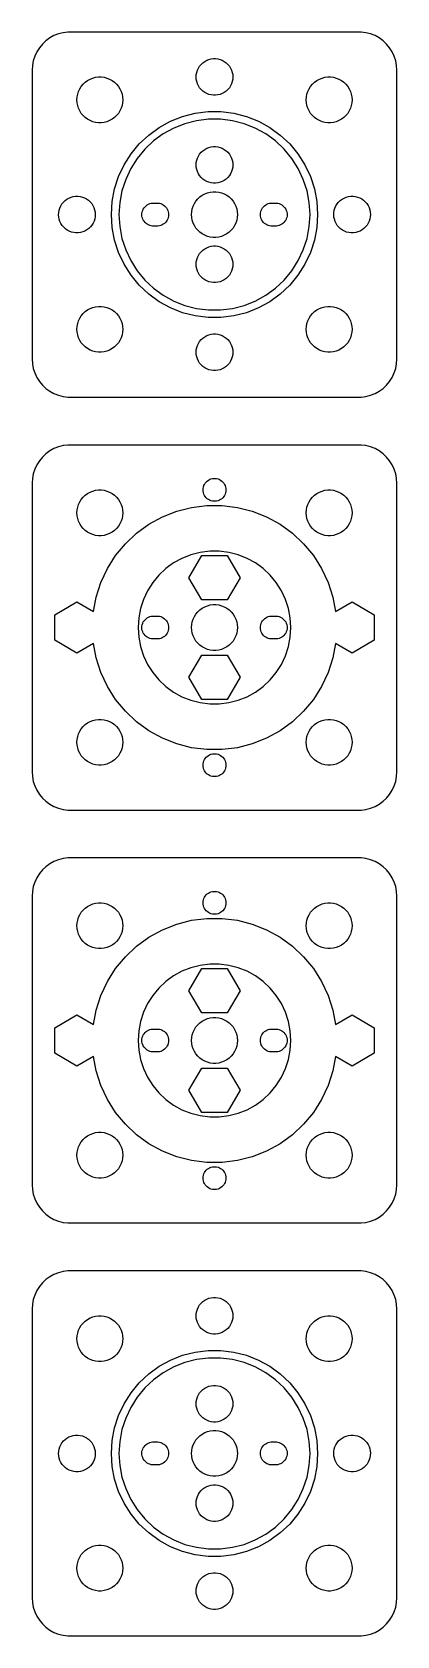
# Model space of a CAD drawing. Header units: metres. Extents: x -24 to 24, y -24 to 186.
import ezdxf

# ---------------------------------------------------------------- set-up
doc = ezdxf.new("R2010")
doc.units = ezdxf.units.M

msp = doc.modelspace()

# ---------------------------------------------------------------- linework, layer by layer
for p, q in [((-22.0621, 184.728), (-22.5198, 184.298)), ((-21.5541, 185.097), (-22.0621, 184.728)), ((-21.0039, 185.399), (-21.5541, 185.097)), ((-20.4201, 185.63), (-21.0039, 185.399)), ((-19.8119, 185.786), (-20.4201, 185.63)), ((-19.1889, 185.865), (-19.8119, 185.786)), ((19.1889, 185.865), (-19.1889, 185.865)), ((19.8119, 185.786), (19.1889, 185.865)), ((20.4201, 185.63), (19.8119, 185.786)), ((21.0039, 185.399), (20.4201, 185.63)), ((21.5541, 185.097), (21.0039, 185.399)), ((22.0621, 184.728), (21.5541, 185.097)), ((22.5198, 184.298), (22.0621, 184.728)), ((-23.5239, 182.716), (-23.7179, 182.118)), ((-23.2565, 183.284), (-23.5239, 182.716)), ((-22.9201, 183.814), (-23.2565, 183.284)), ((-22.5198, 184.298), (-22.9201, 183.814)), ((22.9201, 183.814), (22.5198, 184.298)), ((23.2565, 183.284), (22.9201, 183.814)), ((23.5239, 182.716), (23.2565, 183.284)), ((23.7179, 182.118), (23.5239, 182.716)), ((-23.8356, 181.502), (-23.875, 180.875)), ((-23.875, 180.875), (-23.875, 143.125)), ((-23.7179, 182.118), (-23.8356, 181.502)), ((-2.38107, 180.301), (-2.32458, 180.597)), ((-2.32458, 180.597), (-2.23146, 180.883)), ((-2.23146, 180.883), (-2.10313, 181.156)), ((-2.10313, 181.156), (-1.94164, 181.411)), ((-1.94164, 181.411), (-1.74951, 181.643)), ((-1.74951, 181.643), (-1.52982, 181.849)), ((-1.52982, 181.849), (-1.28598, 182.026)), ((-1.28598, 182.026), (-1.02187, 182.172)), ((-1.02187, 182.172), (-0.741638, 182.283)), ((-0.741638, 182.283), (-0.449707, 182.357)), ((-0.449707, 182.357), (-0.150696, 182.395)), ((-0.150696, 182.395), (0.150696, 182.395)), ((0.150696, 182.395), (0.449707, 182.357)), ((0.449707, 182.357), (0.741638, 182.283)), ((0.741638, 182.283), (1.02187, 182.172)), ((1.02187, 182.172), (1.28598, 182.026)), ((1.28598, 182.026), (1.52982, 181.849)), ((1.52982, 181.849), (1.74951, 181.643)), ((1.74951, 181.643), (1.94164, 181.411)), ((1.94164, 181.411), (2.10313, 181.156)), ((2.10313, 181.156), (2.23146, 180.883)), ((2.23146, 180.883), (2.32458, 180.597)), ((2.32458, 180.597), (2.38107, 180.301)), ((23.8356, 181.502), (23.7179, 182.118)), ((23.875, 180.875), (23.8356, 181.502)), ((23.875, 143.125), (23.875, 180.875)), ((-17.7893, 178.104), (-17.6289, 178.445)), ((-17.6289, 178.445), (-17.427, 178.763)), ((-17.427, 178.763), (-17.1869, 179.054)), ((-17.1869, 179.054), (-16.9123, 179.312)), ((-16.9123, 179.312), (-16.6075, 179.533)), ((-16.6075, 179.533), (-16.2773, 179.714)), ((-16.2773, 179.714), (-15.927, 179.853)), ((-15.927, 179.853), (-15.5621, 179.947)), ((-15.5621, 179.947), (-15.1884, 179.994)), ((-15.1884, 179.994), (-14.8116, 179.994)), ((-14.8116, 179.994), (-14.4379, 179.947)), ((-14.4379, 179.947), (-14.0729, 179.853)), ((-14.0729, 179.853), (-13.7227, 179.714)), ((-13.7227, 179.714), (-13.3925, 179.533)), ((-13.3925, 179.533), (-13.0877, 179.312)), ((-13.0877, 179.312), (-12.8131, 179.054)), ((-12.8131, 179.054), (-12.5729, 178.763)), ((-12.5729, 178.763), (-12.3711, 178.445)), ((-12.3711, 178.445), (-12.2107, 178.104)), ((-2.39999, 180), (-2.38107, 180.301)), ((-2.38107, 179.699), (-2.39999, 180)), ((-2.32458, 179.403), (-2.38107, 179.699)), ((-2.23146, 179.117), (-2.32458, 179.403)), ((-2.10313, 178.844), (-2.23146, 179.117)), ((-1.94164, 178.589), (-2.10313, 178.844)), ((-1.74951, 178.357), (-1.94164, 178.589)), ((-1.52982, 178.151), (-1.74951, 178.357)), ((1.74951, 178.357), (1.52982, 178.151)), ((1.94164, 178.589), (1.74951, 178.357)), ((2.10313, 178.844), (1.94164, 178.589)), ((2.23146, 179.117), (2.10313, 178.844)), ((2.32458, 179.403), (2.23146, 179.117)), ((2.38107, 179.699), (2.32458, 179.403)), ((2.38107, 180.301), (2.39999, 180)), ((2.39999, 180), (2.38107, 179.699)), ((12.2107, 178.104), (12.3711, 178.445)), ((12.3711, 178.445), (12.5729, 178.763)), ((12.5729, 178.763), (12.8131, 179.054)), ((12.8131, 179.054), (13.0877, 179.312)), ((13.0877, 179.312), (13.3925, 179.533)), ((13.3925, 179.533), (13.7227, 179.714)), ((13.7227, 179.714), (14.0729, 179.853)), ((14.0729, 179.853), (14.4379, 179.947)), ((14.4379, 179.947), (14.8116, 179.994)), ((14.8116, 179.994), (15.1884, 179.994)), ((15.1884, 179.994), (15.5621, 179.947)), ((15.5621, 179.947), (15.927, 179.853)), ((15.927, 179.853), (16.2773, 179.714)), ((16.2773, 179.714), (16.6075, 179.533)), ((16.6075, 179.533), (16.9123, 179.312)), ((16.9123, 179.312), (17.1869, 179.054)), ((17.1869, 179.054), (17.427, 178.763)), ((17.427, 178.763), (17.6289, 178.445)), ((17.6289, 178.445), (17.7893, 178.104)), ((-18, 177), (-17.9763, 177.376)), ((-17.9763, 176.624), (-18, 177)), ((-17.9763, 177.376), (-17.9057, 177.746)), ((-17.9057, 176.254), (-17.9763, 176.624)), ((-17.9057, 177.746), (-17.7893, 178.104)), ((-17.7893, 175.896), (-17.9057, 176.254)), ((-12.2107, 178.104), (-12.0942, 177.746)), ((-12.0942, 176.254), (-12.2107, 175.896)), ((-12.0942, 177.746), (-12.0237, 177.376)), ((-12.0237, 176.624), (-12.0942, 176.254)), ((-12.0237, 177.376), (-12, 177)), ((-12, 177), (-12.0237, 176.624)), ((-1.28598, 177.974), (-1.52982, 178.151)), ((-1.02187, 177.828), (-1.28598, 177.974)), ((-0.741638, 177.717), (-1.02187, 177.828)), ((-0.449707, 177.643), (-0.741638, 177.717)), ((-0.150696, 177.605), (-0.449707, 177.643)), ((0.150696, 177.605), (-0.150696, 177.605)), ((0.449707, 177.643), (0.150696, 177.605)), ((0.741638, 177.717), (0.449707, 177.643)), ((1.02187, 177.828), (0.741638, 177.717)), ((1.28598, 177.974), (1.02187, 177.828)), ((1.52982, 178.151), (1.28598, 177.974)), ((12, 177), (12.0237, 177.376)), ((12.0237, 176.624), (12, 177)), ((12.0237, 177.376), (12.0942, 177.746)), ((12.0942, 176.254), (12.0237, 176.624)), ((12.0942, 177.746), (12.2107, 178.104)), ((12.2107, 175.896), (12.0942, 176.254)), ((17.7893, 178.104), (17.9057, 177.746)), ((17.9057, 176.254), (17.7893, 175.896)), ((17.9057, 177.746), (17.9763, 177.376)), ((17.9763, 176.624), (17.9057, 176.254)), ((17.9763, 177.376), (18, 177)), ((18, 177), (17.9763, 176.624)), ((-17.6289, 175.555), (-17.7893, 175.896)), ((-17.427, 175.237), (-17.6289, 175.555)), ((-17.1869, 174.946), (-17.427, 175.237)), ((-16.9123, 174.688), (-17.1869, 174.946)), ((-16.6075, 174.467), (-16.9123, 174.688)), ((-16.2773, 174.286), (-16.6075, 174.467)), ((-15.927, 174.147), (-16.2773, 174.286)), ((-15.5621, 174.053), (-15.927, 174.147)), ((-14.0729, 174.147), (-14.4379, 174.053)), ((-13.7227, 174.286), (-14.0729, 174.147)), ((-13.3925, 174.467), (-13.7227, 174.286)), ((-13.0877, 174.688), (-13.3925, 174.467)), ((-12.8131, 174.946), (-13.0877, 174.688)), ((-12.5729, 175.237), (-12.8131, 174.946)), ((-12.3711, 175.555), (-12.5729, 175.237)), ((-12.2107, 175.896), (-12.3711, 175.555)), ((-7.23366, 173.398), (-5.74802, 174.215)), ((-5.74802, 174.215), (-4.17172, 174.839)), ((-4.17172, 174.839), (-2.52963, 175.261)), ((-2.34225, 174.279), (-3.8627, 173.888)), ((-2.52963, 175.261), (-0.847672, 175.473)), ((-0.784866, 174.475), (-2.34225, 174.279)), ((-0.847672, 175.473), (0.847672, 175.473)), ((0.784866, 174.475), (-0.784866, 174.475)), ((2.34225, 174.279), (0.784866, 174.475)), ((0.847672, 175.473), (2.52963, 175.261)), ((3.8627, 173.888), (2.34225, 174.279)), ((2.52963, 175.261), (4.17172, 174.839)), ((4.17172, 174.839), (5.74802, 174.215)), ((5.74802, 174.215), (7.23366, 173.398)), ((12.3711, 175.555), (12.2107, 175.896)), ((12.5729, 175.237), (12.3711, 175.555)), ((12.8131, 174.946), (12.5729, 175.237)), ((13.0877, 174.688), (12.8131, 174.946)), ((13.3925, 174.467), (13.0877, 174.688)), ((13.7227, 174.286), (13.3925, 174.467)), ((14.0729, 174.147), (13.7227, 174.286)), ((14.4379, 174.053), (14.0729, 174.147)), ((15.927, 174.147), (15.5621, 174.053)), ((16.2773, 174.286), (15.927, 174.147)), ((16.6075, 174.467), (16.2773, 174.286)), ((16.9123, 174.688), (16.6075, 174.467)), ((17.1869, 174.946), (16.9123, 174.688)), ((17.427, 175.237), (17.1869, 174.946)), ((17.6289, 175.555), (17.427, 175.237)), ((17.7893, 175.896), (17.6289, 175.555)), ((-15.1884, 174.006), (-15.5621, 174.053)), ((-14.8116, 174.006), (-15.1884, 174.006)), ((-14.4379, 174.053), (-14.8116, 174.006)), ((-9.84106, 171.241), (-8.60521, 172.402)), ((-8.60521, 172.402), (-7.23366, 173.398)), ((-6.69783, 172.554), (-7.96779, 171.631)), ((-5.32224, 173.31), (-6.69783, 172.554)), ((-3.8627, 173.888), (-5.32224, 173.31)), ((5.32224, 173.31), (3.8627, 173.888)), ((6.69783, 172.554), (5.32224, 173.31)), ((7.96779, 171.631), (6.69783, 172.554)), ((7.23366, 173.398), (8.60521, 172.402)), ((8.60521, 172.402), (9.84106, 171.241)), ((14.8116, 174.006), (14.4379, 174.053)), ((15.1884, 174.006), (14.8116, 174.006)), ((15.5621, 174.053), (15.1884, 174.006)), ((-11.8301, 168.504), (-10.9217, 169.935)), ((-10.9217, 169.935), (-9.84106, 171.241)), ((-9.11211, 170.557), (-10.1127, 169.347)), ((-7.96779, 171.631), (-9.11211, 170.557)), ((-2.10313, 169.656), (-1.94164, 169.911)), ((-1.94164, 169.911), (-1.74951, 170.143)), ((-1.74951, 170.143), (-1.52982, 170.349)), ((-1.52982, 170.349), (-1.28598, 170.526)), ((-1.28598, 170.526), (-1.02187, 170.672)), ((-1.02187, 170.672), (-0.741638, 170.783)), ((-0.741638, 170.783), (-0.449707, 170.857)), ((-0.449707, 170.857), (-0.150696, 170.895)), ((-0.150696, 170.895), (0.150696, 170.895)), ((0.150696, 170.895), (0.449707, 170.857)), ((0.449707, 170.857), (0.741638, 170.783)), ((0.741638, 170.783), (1.02187, 170.672)), ((1.02187, 170.672), (1.28598, 170.526)), ((1.28598, 170.526), (1.52982, 170.349)), ((1.52982, 170.349), (1.74951, 170.143)), ((1.74951, 170.143), (1.94164, 169.911)), ((1.94164, 169.911), (2.10313, 169.656)), ((9.11211, 170.557), (7.96779, 171.631)), ((10.1127, 169.347), (9.11211, 170.557)), ((9.84106, 171.241), (10.9217, 169.935)), ((10.9217, 169.935), (11.8301, 168.504)), ((-12.552, 166.97), (-11.8301, 168.504)), ((-10.9538, 168.022), (-11.6222, 166.602)), ((-10.1127, 169.347), (-10.9538, 168.022)), ((-2.39999, 168.5), (-2.38107, 168.801)), ((-2.38107, 168.199), (-2.39999, 168.5)), ((-2.38107, 168.801), (-2.32458, 169.097)), ((-2.32458, 167.903), (-2.38107, 168.199)), ((-2.32458, 169.097), (-2.23146, 169.383)), ((-2.23146, 167.617), (-2.32458, 167.903)), ((-2.23146, 169.383), (-2.10313, 169.656)), ((2.10313, 169.656), (2.23146, 169.383)), ((2.23146, 169.383), (2.32458, 169.097)), ((2.32458, 167.903), (2.23146, 167.617)), ((2.32458, 169.097), (2.38107, 168.801)), ((2.38107, 168.199), (2.32458, 167.903)), ((2.38107, 168.801), (2.39999, 168.5)), ((2.39999, 168.5), (2.38107, 168.199)), ((10.9538, 168.022), (10.1127, 169.347)), ((11.6222, 166.602), (10.9538, 168.022)), ((11.8301, 168.504), (12.552, 166.97)), ((-13.0759, 165.357), (-12.552, 166.97)), ((-11.6222, 166.602), (-12.1073, 165.109)), ((-2.10313, 167.344), (-2.23146, 167.617)), ((-1.94164, 167.089), (-2.10313, 167.344)), ((-1.74951, 166.857), (-1.94164, 167.089)), ((-1.52982, 166.651), (-1.74951, 166.857)), ((-1.28598, 166.474), (-1.52982, 166.651)), ((-1.02187, 166.328), (-1.28598, 166.474)), ((-0.741638, 166.217), (-1.02187, 166.328)), ((-0.449707, 166.143), (-0.741638, 166.217)), ((-0.150696, 166.105), (-0.449707, 166.143)), ((0.150696, 166.105), (-0.150696, 166.105)), ((0.449707, 166.143), (0.150696, 166.105)), ((0.741638, 166.217), (0.449707, 166.143)), ((1.02187, 166.328), (0.741638, 166.217)), ((1.28598, 166.474), (1.02187, 166.328)), ((1.52982, 166.651), (1.28598, 166.474)), ((1.74951, 166.857), (1.52982, 166.651)), ((1.94164, 167.089), (1.74951, 166.857)), ((2.10313, 167.344), (1.94164, 167.089)), ((2.23146, 167.617), (2.10313, 167.344)), ((12.1073, 165.109), (11.6222, 166.602)), ((12.552, 166.97), (13.0759, 165.357)), ((-19.9563, 163.39), (-19.7666, 163.624)), ((-19.7666, 163.624), (-19.5491, 163.833)), ((-19.5491, 163.833), (-19.3071, 164.013)), ((-19.3071, 164.013), (-19.0445, 164.161)), ((-19.0445, 164.161), (-18.7655, 164.275)), ((-18.7655, 164.275), (-18.4744, 164.353)), ((-18.4744, 164.353), (-18.1758, 164.394)), ((-18.1758, 164.394), (-17.8744, 164.397)), ((-17.8744, 164.397), (-17.575, 164.362)), ((-17.575, 164.362), (-17.2823, 164.29)), ((-17.2823, 164.29), (-17.0009, 164.182)), ((-17.0009, 164.182), (-16.7353, 164.04)), ((-16.7353, 164.04), (-16.4896, 163.865)), ((-16.4896, 163.865), (-16.2678, 163.661)), ((-16.2678, 163.661), (-16.0732, 163.431)), ((-13.5, 162), (-13.3935, 163.692)), ((-13.3935, 163.692), (-13.0759, 165.357)), ((-12.1073, 165.109), (-12.4014, 163.567)), ((-2.62891, 163.445), (-2.42705, 163.763)), ((-2.42705, 163.763), (-2.1869, 164.054)), ((-2.1869, 164.054), (-1.91226, 164.312)), ((-1.91226, 164.312), (-1.60747, 164.533)), ((-1.60747, 164.533), (-1.27733, 164.714)), ((-1.27733, 164.714), (-0.927048, 164.853)), ((-0.927048, 164.853), (-0.562134, 164.947)), ((-0.562134, 164.947), (-0.18837, 164.994)), ((-0.18837, 164.994), (0.18837, 164.994)), ((0.18837, 164.994), (0.562134, 164.947)), ((0.562134, 164.947), (0.927048, 164.853)), ((0.927048, 164.853), (1.27733, 164.714)), ((1.27733, 164.714), (1.60747, 164.533)), ((1.60747, 164.533), (1.91226, 164.312)), ((1.91226, 164.312), (2.1869, 164.054)), ((2.1869, 164.054), (2.42705, 163.763)), ((2.42705, 163.763), (2.62891, 163.445)), ((12.4014, 163.567), (12.1073, 165.109)), ((13.0759, 165.357), (13.3935, 163.692)), ((13.3935, 163.692), (13.5, 162)), ((16.0437, 163.39), (16.2334, 163.624)), ((16.2334, 163.624), (16.4509, 163.833)), ((16.4509, 163.833), (16.6929, 164.013)), ((16.6929, 164.013), (16.9554, 164.161)), ((16.9554, 164.161), (17.2345, 164.275)), ((17.2345, 164.275), (17.5256, 164.353)), ((17.5256, 164.353), (17.8242, 164.394)), ((17.8242, 164.394), (18.1256, 164.397)), ((18.1256, 164.397), (18.425, 164.362)), ((18.425, 164.362), (18.7177, 164.29)), ((18.7177, 164.29), (18.9991, 164.182)), ((18.9991, 164.182), (19.2647, 164.04)), ((19.2647, 164.04), (19.5104, 163.865)), ((19.5104, 163.865), (19.7322, 163.661)), ((19.7322, 163.661), (19.9268, 163.431)), ((-20.3999, 161.975), (-20.3841, 162.276)), ((-20.3778, 161.674), (-20.3999, 161.975)), ((-20.3841, 162.276), (-20.3307, 162.572)), ((-20.3182, 161.379), (-20.3778, 161.674)), ((-20.3307, 162.572), (-20.2406, 162.86)), ((-20.2406, 162.86), (-20.1151, 163.134)), ((-20.1151, 163.134), (-19.9563, 163.39)), ((-16.0732, 163.431), (-15.9091, 163.178)), ((-15.9091, 163.178), (-15.7779, 162.907)), ((-15.7779, 162.907), (-15.6818, 162.621)), ((-15.6818, 162.621), (-15.6222, 162.326)), ((-15.6159, 161.724), (-15.6693, 161.428)), ((-15.6222, 162.326), (-15.6001, 162.025)), ((-15.6001, 162.025), (-15.6159, 161.724)), ((-13.3935, 160.308), (-13.5, 162)), ((-12.4014, 163.567), (-12.5, 162)), ((-12.5, 162), (-12.4014, 160.433)), ((-9.5, 162), (-9.48816, 162.188)), ((-9.48816, 161.812), (-9.5, 162)), ((-9.48816, 162.188), (-9.45287, 162.373)), ((-9.45287, 161.627), (-9.48816, 161.812)), ((-9.45287, 162.373), (-9.39465, 162.552)), ((-9.39465, 161.448), (-9.45287, 161.627)), ((-9.39465, 162.552), (-9.31445, 162.723)), ((-9.31445, 162.723), (-9.21352, 162.882)), ((-9.21352, 162.882), (-9.09344, 163.027)), ((-9.09344, 163.027), (-8.95613, 163.156)), ((-8.95613, 163.156), (-8.80373, 163.266)), ((-8.80373, 163.266), (-8.63866, 163.357)), ((-8.63866, 163.357), (-8.46352, 163.427)), ((-8.46352, 163.427), (-8.28107, 163.473)), ((-8.28107, 163.473), (-8.09418, 163.497)), ((-8.09418, 163.497), (-7.40581, 163.497)), ((-7.40581, 163.497), (-7.21892, 163.473)), ((-7.21892, 163.473), (-7.03647, 163.427)), ((-7.03647, 163.427), (-6.86133, 163.357)), ((-6.86133, 163.357), (-6.69626, 163.266)), ((-6.69626, 163.266), (-6.54385, 163.156)), ((-6.54385, 163.156), (-6.40654, 163.027)), ((-6.40654, 163.027), (-6.28647, 162.882)), ((-6.28647, 162.882), (-6.18553, 162.723)), ((-6.18553, 162.723), (-6.10533, 162.552)), ((-6.10533, 162.552), (-6.04712, 162.373)), ((-6.04712, 161.627), (-6.10533, 161.448)), ((-6.04712, 162.373), (-6.01183, 162.188)), ((-6.01183, 161.812), (-6.04712, 161.627)), ((-6.01183, 162.188), (-6, 162)), ((-6, 162), (-6.01183, 161.812)), ((-3, 162), (-2.97633, 162.376)), ((-2.97633, 161.624), (-3, 162)), ((-2.97633, 162.376), (-2.90575, 162.746)), ((-2.90575, 161.254), (-2.97633, 161.624)), ((-2.90575, 162.746), (-2.78932, 163.104)), ((-2.78932, 163.104), (-2.62891, 163.445)), ((2.62891, 163.445), (2.78932, 163.104)), ((2.78932, 163.104), (2.90575, 162.746)), ((2.90575, 162.746), (2.97633, 162.376)), ((2.97633, 161.624), (2.90575, 161.254)), ((2.97633, 162.376), (3, 162)), ((3, 162), (2.97633, 161.624)), ((6, 162), (6.01183, 162.188)), ((6.01183, 161.812), (6, 162)), ((6.01183, 162.188), (6.04712, 162.373)), ((6.04712, 161.627), (6.01183, 161.812)), ((6.04712, 162.373), (6.10533, 162.552)), ((6.10533, 161.448), (6.04712, 161.627)), ((6.10533, 162.552), (6.18553, 162.723)), ((6.18553, 162.723), (6.28647, 162.882)), ((6.28647, 162.882), (6.40654, 163.027)), ((6.40654, 163.027), (6.54385, 163.156)), ((6.54385, 163.156), (6.69626, 163.266)), ((6.69626, 163.266), (6.86133, 163.357)), ((6.86133, 163.357), (7.03647, 163.427)), ((7.03647, 163.427), (7.21892, 163.473)), ((7.21892, 163.473), (7.40581, 163.497)), ((7.40581, 163.497), (8.09418, 163.497)), ((8.09418, 163.497), (8.28107, 163.473)), ((8.28107, 163.473), (8.46352, 163.427)), ((8.46352, 163.427), (8.63866, 163.357)), ((8.63866, 163.357), (8.80373, 163.266)), ((8.80373, 163.266), (8.95613, 163.156)), ((8.95613, 163.156), (9.09344, 163.027)), ((9.09344, 163.027), (9.21352, 162.882)), ((9.21352, 162.882), (9.31445, 162.723)), ((9.31445, 162.723), (9.39465, 162.552)), ((9.39465, 162.552), (9.45287, 162.373)), ((9.45287, 161.627), (9.39465, 161.448)), ((9.45287, 162.373), (9.48816, 162.188)), ((9.48816, 161.812), (9.45287, 161.627)), ((9.48816, 162.188), (9.5, 162)), ((9.5, 162), (9.48816, 161.812)), ((12.5, 162), (12.4014, 163.567)), ((12.4014, 160.433), (12.5, 162)), ((13.5, 162), (13.3935, 160.308)), ((15.6001, 161.975), (15.6159, 162.276)), ((15.6222, 161.674), (15.6001, 161.975)), ((15.6159, 162.276), (15.6693, 162.572)), ((15.6818, 161.379), (15.6222, 161.674)), ((15.6693, 162.572), (15.7594, 162.86)), ((15.7594, 162.86), (15.8849, 163.134)), ((15.8849, 163.134), (16.0437, 163.39)), ((19.9268, 163.431), (20.0909, 163.178)), ((20.0909, 163.178), (20.2221, 162.907)), ((20.2221, 162.907), (20.3182, 162.621)), ((20.3182, 162.621), (20.3778, 162.326)), ((20.3841, 161.724), (20.3307, 161.428)), ((20.3778, 162.326), (20.3999, 162.025)), ((20.3999, 162.025), (20.3841, 161.724)), ((-20.2221, 161.093), (-20.3182, 161.379)), ((-20.0909, 160.822), (-20.2221, 161.093)), ((-19.9268, 160.569), (-20.0909, 160.822)), ((-19.7322, 160.339), (-19.9268, 160.569)), ((-19.5104, 160.135), (-19.7322, 160.339)), ((-19.2647, 159.96), (-19.5104, 160.135)), ((-18.9991, 159.818), (-19.2647, 159.96)), ((-18.7177, 159.71), (-18.9991, 159.818)), ((-18.425, 159.638), (-18.7177, 159.71)), ((-18.1256, 159.603), (-18.425, 159.638)), ((-17.8242, 159.606), (-18.1256, 159.603)), ((-17.5256, 159.647), (-17.8242, 159.606)), ((-17.2345, 159.725), (-17.5256, 159.647)), ((-16.9554, 159.839), (-17.2345, 159.725)), ((-16.6929, 159.987), (-16.9554, 159.839)), ((-16.4509, 160.167), (-16.6929, 159.987)), ((-16.2334, 160.376), (-16.4509, 160.167)), ((-16.0437, 160.61), (-16.2334, 160.376)), ((-15.8849, 160.866), (-16.0437, 160.61)), ((-15.7594, 161.14), (-15.8849, 160.866)), ((-15.6693, 161.428), (-15.7594, 161.14)), ((-13.0759, 158.643), (-13.3935, 160.308)), ((-12.4014, 160.433), (-12.1073, 158.891)), ((-9.31445, 161.277), (-9.39465, 161.448)), ((-9.21352, 161.118), (-9.31445, 161.277)), ((-9.09344, 160.973), (-9.21352, 161.118)), ((-8.95613, 160.844), (-9.09344, 160.973)), ((-8.80373, 160.734), (-8.95613, 160.844)), ((-8.63866, 160.643), (-8.80373, 160.734)), ((-8.46352, 160.573), (-8.63866, 160.643)), ((-8.28107, 160.527), (-8.46352, 160.573)), ((-8.09418, 160.503), (-8.28107, 160.527)), ((-7.40581, 160.503), (-8.09418, 160.503)), ((-7.21892, 160.527), (-7.40581, 160.503)), ((-7.03647, 160.573), (-7.21892, 160.527)), ((-6.86133, 160.643), (-7.03647, 160.573)), ((-6.69626, 160.734), (-6.86133, 160.643)), ((-6.54385, 160.844), (-6.69626, 160.734)), ((-6.40654, 160.973), (-6.54385, 160.844)), ((-6.28647, 161.118), (-6.40654, 160.973)), ((-6.18553, 161.277), (-6.28647, 161.118)), ((-6.10533, 161.448), (-6.18553, 161.277)), ((-2.78932, 160.896), (-2.90575, 161.254)), ((-2.62891, 160.555), (-2.78932, 160.896)), ((-2.42705, 160.237), (-2.62891, 160.555)), ((-2.1869, 159.946), (-2.42705, 160.237)), ((-1.91226, 159.688), (-2.1869, 159.946)), ((-1.60747, 159.467), (-1.91226, 159.688)), ((-1.27733, 159.286), (-1.60747, 159.467)), ((1.60747, 159.467), (1.27733, 159.286)), ((1.91226, 159.688), (1.60747, 159.467)), ((2.1869, 159.946), (1.91226, 159.688)), ((2.42705, 160.237), (2.1869, 159.946)), ((2.62891, 160.555), (2.42705, 160.237)), ((2.78932, 160.896), (2.62891, 160.555)), ((2.90575, 161.254), (2.78932, 160.896)), ((6.18553, 161.277), (6.10533, 161.448)), ((6.28647, 161.118), (6.18553, 161.277)), ((6.40654, 160.973), (6.28647, 161.118)), ((6.54385, 160.844), (6.40654, 160.973)), ((6.69626, 160.734), (6.54385, 160.844)), ((6.86133, 160.643), (6.69626, 160.734)), ((7.03647, 160.573), (6.86133, 160.643)), ((7.21892, 160.527), (7.03647, 160.573)), ((7.40581, 160.503), (7.21892, 160.527)), ((8.09418, 160.503), (7.40581, 160.503)), ((8.28107, 160.527), (8.09418, 160.503)), ((8.46352, 160.573), (8.28107, 160.527)), ((8.63866, 160.643), (8.46352, 160.573)), ((8.80373, 160.734), (8.63866, 160.643)), ((8.95613, 160.844), (8.80373, 160.734)), ((9.09344, 160.973), (8.95613, 160.844)), ((9.21352, 161.118), (9.09344, 160.973)), ((9.31445, 161.277), (9.21352, 161.118)), ((9.39465, 161.448), (9.31445, 161.277)), ((12.1073, 158.891), (12.4014, 160.433)), ((13.3935, 160.308), (13.0759, 158.643)), ((15.7779, 161.093), (15.6818, 161.379)), ((15.9091, 160.822), (15.7779, 161.093)), ((16.0732, 160.569), (15.9091, 160.822)), ((16.2678, 160.339), (16.0732, 160.569)), ((16.4896, 160.135), (16.2678, 160.339)), ((16.7353, 159.96), (16.4896, 160.135)), ((17.0009, 159.818), (16.7353, 159.96)), ((17.2823, 159.71), (17.0009, 159.818)), ((17.575, 159.638), (17.2823, 159.71)), ((17.8744, 159.603), (17.575, 159.638)), ((18.1758, 159.606), (17.8744, 159.603)), ((18.4744, 159.647), (18.1758, 159.606)), ((18.7655, 159.725), (18.4744, 159.647)), ((19.0445, 159.839), (18.7655, 159.725)), ((19.3071, 159.987), (19.0445, 159.839)), ((19.5491, 160.167), (19.3071, 159.987)), ((19.7666, 160.376), (19.5491, 160.167)), ((19.9563, 160.61), (19.7666, 160.376)), ((20.1151, 160.866), (19.9563, 160.61)), ((20.2406, 161.14), (20.1151, 160.866)), ((20.3307, 161.428), (20.2406, 161.14)), ((-12.552, 157.03), (-13.0759, 158.643)), ((-12.1073, 158.891), (-11.6222, 157.398)), ((-11.6222, 157.398), (-10.9538, 155.978)), ((-1.74951, 157.143), (-1.52982, 157.349)), ((-1.52982, 157.349), (-1.28598, 157.526)), ((-1.28598, 157.526), (-1.02187, 157.672)), ((-0.927048, 159.147), (-1.27733, 159.286)), ((-1.02187, 157.672), (-0.741638, 157.783)), ((-0.562134, 159.053), (-0.927048, 159.147)), ((-0.741638, 157.783), (-0.449707, 157.857)), ((-0.18837, 159.006), (-0.562134, 159.053)), ((-0.449707, 157.857), (-0.150696, 157.895)), ((0.18837, 159.006), (-0.18837, 159.006)), ((-0.150696, 157.895), (0.150696, 157.895)), ((0.150696, 157.895), (0.449707, 157.857)), ((0.562134, 159.053), (0.18837, 159.006)), ((0.449707, 157.857), (0.741638, 157.783)), ((0.927048, 159.147), (0.562134, 159.053)), ((0.741638, 157.783), (1.02187, 157.672)), ((1.27733, 159.286), (0.927048, 159.147)), ((1.02187, 157.672), (1.28598, 157.526)), ((1.28598, 157.526), (1.52982, 157.349)), ((1.52982, 157.349), (1.74951, 157.143)), ((10.9538, 155.978), (11.6222, 157.398)), ((11.6222, 157.398), (12.1073, 158.891)), ((13.0759, 158.643), (12.552, 157.03)), ((-11.8301, 155.496), (-12.552, 157.03)), ((-10.9217, 154.065), (-11.8301, 155.496)), ((-10.9538, 155.978), (-10.1127, 154.653)), ((-2.39999, 155.5), (-2.38107, 155.801)), ((-2.38107, 155.199), (-2.39999, 155.5)), ((-2.38107, 155.801), (-2.32458, 156.097)), ((-2.32458, 156.097), (-2.23146, 156.383)), ((-2.23146, 156.383), (-2.10313, 156.656)), ((-2.10313, 156.656), (-1.94164, 156.911)), ((-1.94164, 156.911), (-1.74951, 157.143)), ((1.74951, 157.143), (1.94164, 156.911)), ((1.94164, 156.911), (2.10313, 156.656)), ((2.10313, 156.656), (2.23146, 156.383)), ((2.23146, 156.383), (2.32458, 156.097)), ((2.32458, 156.097), (2.38107, 155.801)), ((2.38107, 155.801), (2.39999, 155.5)), ((2.39999, 155.5), (2.38107, 155.199)), ((10.1127, 154.653), (10.9538, 155.978)), ((11.8301, 155.496), (10.9217, 154.065)), ((12.552, 157.03), (11.8301, 155.496)), ((-9.84106, 152.759), (-10.9217, 154.065)), ((-10.1127, 154.653), (-9.11211, 153.443)), ((-9.11211, 153.443), (-7.96779, 152.369)), ((-2.32458, 154.903), (-2.38107, 155.199)), ((-2.23146, 154.617), (-2.32458, 154.903)), ((-2.10313, 154.344), (-2.23146, 154.617)), ((-1.94164, 154.089), (-2.10313, 154.344)), ((-1.74951, 153.857), (-1.94164, 154.089)), ((-1.52982, 153.651), (-1.74951, 153.857)), ((-1.28598, 153.474), (-1.52982, 153.651)), ((-1.02187, 153.328), (-1.28598, 153.474)), ((-0.741638, 153.217), (-1.02187, 153.328)), ((-0.449707, 153.143), (-0.741638, 153.217)), ((-0.150696, 153.105), (-0.449707, 153.143)), ((0.150696, 153.105), (-0.150696, 153.105)), ((0.449707, 153.143), (0.150696, 153.105)), ((0.741638, 153.217), (0.449707, 153.143)), ((1.02187, 153.328), (0.741638, 153.217)), ((1.28598, 153.474), (1.02187, 153.328)), ((1.52982, 153.651), (1.28598, 153.474)), ((1.74951, 153.857), (1.52982, 153.651)), ((1.94164, 154.089), (1.74951, 153.857)), ((2.10313, 154.344), (1.94164, 154.089)), ((2.23146, 154.617), (2.10313, 154.344)), ((2.32458, 154.903), (2.23146, 154.617)), ((2.38107, 155.199), (2.32458, 154.903)), ((7.96779, 152.369), (9.11211, 153.443)), ((9.11211, 153.443), (10.1127, 154.653)), ((10.9217, 154.065), (9.84106, 152.759)), ((-8.60521, 151.598), (-9.84106, 152.759)), ((-7.23366, 150.602), (-8.60521, 151.598)), ((-7.96779, 152.369), (-6.69783, 151.446)), ((-6.69783, 151.446), (-5.32224, 150.69)), ((5.32224, 150.69), (6.69783, 151.446)), ((6.69783, 151.446), (7.96779, 152.369)), ((8.60521, 151.598), (7.23366, 150.602)), ((9.84106, 152.759), (8.60521, 151.598)), ((-17.427, 148.763), (-17.1869, 149.054)), ((-17.1869, 149.054), (-16.9123, 149.312)), ((-16.9123, 149.312), (-16.6075, 149.533)), ((-16.6075, 149.533), (-16.2773, 149.714)), ((-16.2773, 149.714), (-15.927, 149.853)), ((-15.927, 149.853), (-15.5621, 149.947)), ((-15.5621, 149.947), (-15.1884, 149.994)), ((-15.1884, 149.994), (-14.8116, 149.994)), ((-14.8116, 149.994), (-14.4379, 149.947)), ((-14.4379, 149.947), (-14.0729, 149.853)), ((-14.0729, 149.853), (-13.7227, 149.714)), ((-13.7227, 149.714), (-13.3925, 149.533)), ((-13.3925, 149.533), (-13.0877, 149.312)), ((-13.0877, 149.312), (-12.8131, 149.054)), ((-12.8131, 149.054), (-12.5729, 148.763)), ((-5.74802, 149.785), (-7.23366, 150.602)), ((-4.17172, 149.161), (-5.74802, 149.785)), ((-5.32224, 150.69), (-3.8627, 150.112)), ((-2.52963, 148.739), (-4.17172, 149.161)), ((-3.8627, 150.112), (-2.34225, 149.721)), ((-2.34225, 149.721), (-0.784866, 149.525)), ((-0.784866, 149.525), (0.784866, 149.525)), ((0.784866, 149.525), (2.34225, 149.721)), ((2.34225, 149.721), (3.8627, 150.112)), ((4.17172, 149.161), (2.52963, 148.739)), ((3.8627, 150.112), (5.32224, 150.69)), ((5.74802, 149.785), (4.17172, 149.161)), ((7.23366, 150.602), (5.74802, 149.785)), ((12.5729, 148.763), (12.8131, 149.054)), ((12.8131, 149.054), (13.0877, 149.312)), ((13.0877, 149.312), (13.3925, 149.533)), ((13.3925, 149.533), (13.7227, 149.714)), ((13.7227, 149.714), (14.0729, 149.853)), ((14.0729, 149.853), (14.4379, 149.947)), ((14.4379, 149.947), (14.8116, 149.994)), ((14.8116, 149.994), (15.1884, 149.994)), ((15.1884, 149.994), (15.5621, 149.947)), ((15.5621, 149.947), (15.927, 149.853)), ((15.927, 149.853), (16.2773, 149.714)), ((16.2773, 149.714), (16.6075, 149.533)), ((16.6075, 149.533), (16.9123, 149.312)), ((16.9123, 149.312), (17.1869, 149.054)), ((17.1869, 149.054), (17.427, 148.763)), ((-18, 147), (-17.9763, 147.376)), ((-17.9763, 146.624), (-18, 147)), ((-17.9763, 147.376), (-17.9057, 147.746)), ((-17.9057, 147.746), (-17.7893, 148.104)), ((-17.7893, 148.104), (-17.6289, 148.445)), ((-17.6289, 148.445), (-17.427, 148.763)), ((-12.5729, 148.763), (-12.3711, 148.445)), ((-12.3711, 148.445), (-12.2107, 148.104)), ((-12.2107, 148.104), (-12.0942, 147.746)), ((-12.0942, 147.746), (-12.0237, 147.376)), ((-12.0237, 147.376), (-12, 147)), ((-12, 147), (-12.0237, 146.624)), ((-0.847672, 148.527), (-2.52963, 148.739)), ((0.847672, 148.527), (-0.847672, 148.527)), ((2.52963, 148.739), (0.847672, 148.527)), ((12, 147), (12.0237, 147.376)), ((12.0237, 146.624), (12, 147)), ((12.0237, 147.376), (12.0942, 147.746)), ((12.0942, 147.746), (12.2107, 148.104)), ((12.2107, 148.104), (12.3711, 148.445)), ((12.3711, 148.445), (12.5729, 148.763)), ((17.427, 148.763), (17.6289, 148.445)), ((17.6289, 148.445), (17.7893, 148.104)), ((17.7893, 148.104), (17.9057, 147.746)), ((17.9057, 147.746), (17.9763, 147.376)), ((17.9763, 147.376), (18, 147)), ((18, 147), (17.9763, 146.624)), ((-17.9057, 146.254), (-17.9763, 146.624)), ((-17.7893, 145.896), (-17.9057, 146.254)), ((-17.6289, 145.555), (-17.7893, 145.896)), ((-17.427, 145.237), (-17.6289, 145.555)), ((-17.1869, 144.946), (-17.427, 145.237)), ((-16.9123, 144.688), (-17.1869, 144.946)), ((-12.8131, 144.946), (-13.0877, 144.688)), ((-12.5729, 145.237), (-12.8131, 144.946)), ((-12.3711, 145.555), (-12.5729, 145.237)), ((-12.2107, 145.896), (-12.3711, 145.555)), ((-12.0942, 146.254), (-12.2107, 145.896)), ((-12.0237, 146.624), (-12.0942, 146.254)), ((-2.32458, 144.597), (-2.23146, 144.883)), ((-2.23146, 144.883), (-2.10313, 145.156)), ((-2.10313, 145.156), (-1.94164, 145.411)), ((-1.94164, 145.411), (-1.74951, 145.643)), ((-1.74951, 145.643), (-1.52982, 145.849)), ((-1.52982, 145.849), (-1.28598, 146.026)), ((-1.28598, 146.026), (-1.02187, 146.172)), ((-1.02187, 146.172), (-0.741638, 146.283)), ((-0.741638, 146.283), (-0.449707, 146.357)), ((-0.449707, 146.357), (-0.150696, 146.395)), ((-0.150696, 146.395), (0.150696, 146.395)), ((0.150696, 146.395), (0.449707, 146.357)), ((0.449707, 146.357), (0.741638, 146.283)), ((0.741638, 146.283), (1.02187, 146.172)), ((1.02187, 146.172), (1.28598, 146.026)), ((1.28598, 146.026), (1.52982, 145.849)), ((1.52982, 145.849), (1.74951, 145.643)), ((1.74951, 145.643), (1.94164, 145.411)), ((1.94164, 145.411), (2.10313, 145.156)), ((2.10313, 145.156), (2.23146, 144.883)), ((2.23146, 144.883), (2.32458, 144.597)), ((12.0942, 146.254), (12.0237, 146.624)), ((12.2107, 145.896), (12.0942, 146.254)), ((12.3711, 145.555), (12.2107, 145.896)), ((12.5729, 145.237), (12.3711, 145.555)), ((12.8131, 144.946), (12.5729, 145.237)), ((13.0877, 144.688), (12.8131, 144.946)), ((17.1869, 144.946), (16.9123, 144.688)), ((17.427, 145.237), (17.1869, 144.946)), ((17.6289, 145.555), (17.427, 145.237)), ((17.7893, 145.896), (17.6289, 145.555)), ((17.9057, 146.254), (17.7893, 145.896)), ((17.9763, 146.624), (17.9057, 146.254)), ((-23.875, 143.125), (-23.8356, 142.498)), ((-16.6075, 144.467), (-16.9123, 144.688)), ((-16.2773, 144.286), (-16.6075, 144.467)), ((-15.927, 144.147), (-16.2773, 144.286)), ((-15.5621, 144.053), (-15.927, 144.147)), ((-15.1884, 144.006), (-15.5621, 144.053)), ((-14.8116, 144.006), (-15.1884, 144.006)), ((-14.4379, 144.053), (-14.8116, 144.006)), ((-14.0729, 144.147), (-14.4379, 144.053)), ((-13.7227, 144.286), (-14.0729, 144.147)), ((-13.3925, 144.467), (-13.7227, 144.286)), ((-13.0877, 144.688), (-13.3925, 144.467)), ((-2.39999, 144), (-2.38107, 144.301)), ((-2.38107, 143.699), (-2.39999, 144)), ((-2.38107, 144.301), (-2.32458, 144.597)), ((-2.32458, 143.403), (-2.38107, 143.699)), ((-2.23146, 143.117), (-2.32458, 143.403)), ((-2.10313, 142.844), (-2.23146, 143.117)), ((-1.94164, 142.589), (-2.10313, 142.844)), ((2.10313, 142.844), (1.94164, 142.589)), ((2.23146, 143.117), (2.10313, 142.844)), ((2.32458, 143.403), (2.23146, 143.117)), ((2.32458, 144.597), (2.38107, 144.301)), ((2.38107, 143.699), (2.32458, 143.403)), ((2.38107, 144.301), (2.39999, 144)), ((2.39999, 144), (2.38107, 143.699)), ((13.3925, 144.467), (13.0877, 144.688)), ((13.7227, 144.286), (13.3925, 144.467)), ((14.0729, 144.147), (13.7227, 144.286)), ((14.4379, 144.053), (14.0729, 144.147)), ((14.8116, 144.006), (14.4379, 144.053)), ((15.1884, 144.006), (14.8116, 144.006)), ((15.5621, 144.053), (15.1884, 144.006)), ((15.927, 144.147), (15.5621, 144.053)), ((16.2773, 144.286), (15.927, 144.147)), ((16.6075, 144.467), (16.2773, 144.286)), ((16.9123, 144.688), (16.6075, 144.467)), ((23.8356, 142.498), (23.875, 143.125)), ((-23.8356, 142.498), (-23.7179, 141.882)), ((-23.7179, 141.882), (-23.5239, 141.284)), ((-23.5239, 141.284), (-23.2565, 140.716)), ((-23.2565, 140.716), (-22.9201, 140.186)), ((-1.74951, 142.357), (-1.94164, 142.589)), ((-1.52982, 142.151), (-1.74951, 142.357)), ((-1.28598, 141.974), (-1.52982, 142.151)), ((-1.02187, 141.828), (-1.28598, 141.974)), ((-0.741638, 141.717), (-1.02187, 141.828)), ((-0.449707, 141.643), (-0.741638, 141.717)), ((-0.150696, 141.605), (-0.449707, 141.643)), ((0.150696, 141.605), (-0.150696, 141.605)), ((0.449707, 141.643), (0.150696, 141.605)), ((0.741638, 141.717), (0.449707, 141.643)), ((1.02187, 141.828), (0.741638, 141.717)), ((1.28598, 141.974), (1.02187, 141.828)), ((1.52982, 142.151), (1.28598, 141.974)), ((1.74951, 142.357), (1.52982, 142.151)), ((1.94164, 142.589), (1.74951, 142.357)), ((22.9201, 140.186), (23.2565, 140.716)), ((23.2565, 140.716), (23.5239, 141.284)), ((23.5239, 141.284), (23.7179, 141.882)), ((23.7179, 141.882), (23.8356, 142.498)), ((-22.9201, 140.186), (-22.5198, 139.702)), ((-22.5198, 139.702), (-22.0621, 139.272)), ((-22.0621, 139.272), (-21.5541, 138.903)), ((-21.5541, 138.903), (-21.0039, 138.601)), ((-21.0039, 138.601), (-20.4201, 138.37)), ((20.4201, 138.37), (21.0039, 138.601)), ((21.0039, 138.601), (21.5541, 138.903)), ((21.5541, 138.903), (22.0621, 139.272)), ((22.0621, 139.272), (22.5198, 139.702)), ((22.5198, 139.702), (22.9201, 140.186)), ((-20.4201, 138.37), (-19.8119, 138.214)), ((-19.8119, 138.214), (-19.1889, 138.135)), ((-19.1889, 138.135), (19.1889, 138.135)), ((19.1889, 138.135), (19.8119, 138.214)), ((19.8119, 138.214), (20.4201, 138.37)), ((-22.5198, 130.298), (-22.9201, 129.814)), ((-22.0621, 130.728), (-22.5198, 130.298)), ((-21.5541, 131.097), (-22.0621, 130.728)), ((-21.0039, 131.399), (-21.5541, 131.097)), ((-20.4201, 131.63), (-21.0039, 131.399)), ((-19.8119, 131.786), (-20.4201, 131.63)), ((-19.1889, 131.865), (-19.8119, 131.786)), ((19.1889, 131.865), (-19.1889, 131.865)), ((19.8119, 131.786), (19.1889, 131.865)), ((20.4201, 131.63), (19.8119, 131.786)), ((21.0039, 131.399), (20.4201, 131.63)), ((21.5541, 131.097), (21.0039, 131.399)), ((22.0621, 130.728), (21.5541, 131.097)), ((22.5198, 130.298), (22.0621, 130.728)), ((22.9201, 129.814), (22.5198, 130.298)), ((-23.7179, 128.118), (-23.8356, 127.502)), ((-23.5239, 128.716), (-23.7179, 128.118)), ((-23.2565, 129.284), (-23.5239, 128.716)), ((-22.9201, 129.814), (-23.2565, 129.284)), ((23.2565, 129.284), (22.9201, 129.814)), ((23.5239, 128.716), (23.2565, 129.284)), ((23.7179, 128.118), (23.5239, 128.716)), ((23.8356, 127.502), (23.7179, 128.118)), ((-23.8356, 127.502), (-23.875, 126.875)), ((-23.875, 126.875), (-23.875, 89.125)), ((-16.2773, 125.714), (-15.927, 125.853)), ((-15.927, 125.853), (-15.5621, 125.947)), ((-15.5621, 125.947), (-15.1884, 125.994)), ((-15.1884, 125.994), (-14.8116, 125.994)), ((-14.8116, 125.994), (-14.4379, 125.947)), ((-14.4379, 125.947), (-14.0729, 125.853)), ((-14.0729, 125.853), (-13.7227, 125.714)), ((-1.5, 126), (-1.48816, 126.188)), ((-1.48816, 125.812), (-1.5, 126)), ((-1.48816, 126.188), (-1.45287, 126.373)), ((-1.45287, 126.373), (-1.39465, 126.552)), ((-1.39465, 126.552), (-1.31445, 126.723)), ((-1.31445, 126.723), (-1.21352, 126.882)), ((-1.21352, 126.882), (-1.09344, 127.027)), ((-1.09344, 127.027), (-0.956131, 127.156)), ((-0.956131, 127.156), (-0.803726, 127.266)), ((-0.803726, 127.266), (-0.638657, 127.357)), ((-0.638657, 127.357), (-0.463516, 127.427)), ((-0.463516, 127.427), (-0.281067, 127.473)), ((-0.281067, 127.473), (-0.094177, 127.497)), ((-0.094177, 127.497), (0.094177, 127.497)), ((0.094177, 127.497), (0.281067, 127.473)), ((0.281067, 127.473), (0.463516, 127.427)), ((0.463516, 127.427), (0.638657, 127.357)), ((0.638657, 127.357), (0.803726, 127.266)), ((0.803726, 127.266), (0.956131, 127.156)), ((0.956131, 127.156), (1.09344, 127.027)), ((1.09344, 127.027), (1.21352, 126.882)), ((1.21352, 126.882), (1.31445, 126.723)), ((1.31445, 126.723), (1.39465, 126.552)), ((1.39465, 126.552), (1.45287, 126.373)), ((1.45287, 126.373), (1.48816, 126.188)), ((1.48816, 126.188), (1.5, 126)), ((1.5, 126), (1.48816, 125.812)), ((13.7227, 125.714), (14.0729, 125.853)), ((14.0729, 125.853), (14.4379, 125.947)), ((14.4379, 125.947), (14.8116, 125.994)), ((14.8116, 125.994), (15.1884, 125.994)), ((15.1884, 125.994), (15.5621, 125.947)), ((15.5621, 125.947), (15.927, 125.853)), ((15.927, 125.853), (16.2773, 125.714)), ((23.875, 126.875), (23.8356, 127.502)), ((23.875, 89.125), (23.875, 126.875)), ((-17.9763, 123.376), (-17.9057, 123.746)), ((-17.9057, 123.746), (-17.7893, 124.104)), ((-17.7893, 124.104), (-17.6289, 124.445)), ((-17.6289, 124.445), (-17.427, 124.763)), ((-17.427, 124.763), (-17.1869, 125.054)), ((-17.1869, 125.054), (-16.9123, 125.312)), ((-16.9123, 125.312), (-16.6075, 125.533)), ((-16.6075, 125.533), (-16.2773, 125.714)), ((-13.7227, 125.714), (-13.3925, 125.533)), ((-13.3925, 125.533), (-13.0877, 125.312)), ((-13.0877, 125.312), (-12.8131, 125.054)), ((-12.8131, 125.054), (-12.5729, 124.763)), ((-12.5729, 124.763), (-12.3711, 124.445)), ((-12.3711, 124.445), (-12.2107, 124.104)), ((-12.2107, 124.104), (-12.0942, 123.746)), ((-12.0942, 123.746), (-12.0237, 123.376)), ((-2.99809, 123.717), (-1.00464, 123.968)), ((-1.45287, 125.627), (-1.48816, 125.812)), ((-1.39465, 125.448), (-1.45287, 125.627)), ((-1.31445, 125.277), (-1.39465, 125.448)), ((-1.21352, 125.118), (-1.31445, 125.277)), ((-1.09344, 124.973), (-1.21352, 125.118)), ((-0.956131, 124.844), (-1.09344, 124.973)), ((-1.00464, 123.968), (1.00464, 123.968)), ((-0.803726, 124.734), (-0.956131, 124.844)), ((-0.638657, 124.643), (-0.803726, 124.734)), ((-0.463516, 124.573), (-0.638657, 124.643)), ((-0.281067, 124.527), (-0.463516, 124.573)), ((-0.094177, 124.503), (-0.281067, 124.527)), ((0.094177, 124.503), (-0.094177, 124.503)), ((0.281067, 124.527), (0.094177, 124.503)), ((0.463516, 124.573), (0.281067, 124.527)), ((0.638657, 124.643), (0.463516, 124.573)), ((0.803726, 124.734), (0.638657, 124.643)), ((0.956131, 124.844), (0.803726, 124.734)), ((1.09344, 124.973), (0.956131, 124.844)), ((1.00464, 123.968), (2.99809, 123.717)), ((1.21352, 125.118), (1.09344, 124.973)), ((1.31445, 125.277), (1.21352, 125.118)), ((1.39465, 125.448), (1.31445, 125.277)), ((1.45287, 125.627), (1.39465, 125.448)), ((1.48816, 125.812), (1.45287, 125.627)), ((12.0237, 123.376), (12.0942, 123.746)), ((12.0942, 123.746), (12.2107, 124.104)), ((12.2107, 124.104), (12.3711, 124.445)), ((12.3711, 124.445), (12.5729, 124.763)), ((12.5729, 124.763), (12.8131, 125.054)), ((12.8131, 125.054), (13.0877, 125.312)), ((13.0877, 125.312), (13.3925, 125.533)), ((13.3925, 125.533), (13.7227, 125.714)), ((16.2773, 125.714), (16.6075, 125.533)), ((16.6075, 125.533), (16.9123, 125.312)), ((16.9123, 125.312), (17.1869, 125.054)), ((17.1869, 125.054), (17.427, 124.763)), ((17.427, 124.763), (17.6289, 124.445)), ((17.6289, 124.445), (17.7893, 124.104)), ((17.7893, 124.104), (17.9057, 123.746)), ((17.9057, 123.746), (17.9763, 123.376)), ((-18, 123), (-17.9763, 123.376)), ((-17.9763, 122.624), (-18, 123)), ((-17.9057, 122.254), (-17.9763, 122.624)), ((-17.7893, 121.896), (-17.9057, 122.254)), ((-17.6289, 121.555), (-17.7893, 121.896)), ((-12.2107, 121.896), (-12.3711, 121.555)), ((-12.0942, 122.254), (-12.2107, 121.896)), ((-12.0237, 122.624), (-12.0942, 122.254)), ((-12.0237, 123.376), (-12, 123)), ((-12, 123), (-12.0237, 122.624)), ((-8.57323, 121.509), (-6.81245, 122.477)), ((-6.81245, 122.477), (-4.94426, 123.217)), ((-4.94426, 123.217), (-2.99809, 123.717)), ((2.99809, 123.717), (4.94426, 123.217)), ((4.94426, 123.217), (6.81245, 122.477)), ((6.81245, 122.477), (8.57323, 121.509)), ((12, 123), (12.0237, 123.376)), ((12.0237, 122.624), (12, 123)), ((12.0942, 122.254), (12.0237, 122.624)), ((12.2107, 121.896), (12.0942, 122.254)), ((12.3711, 121.555), (12.2107, 121.896)), ((17.7893, 121.896), (17.6289, 121.555)), ((17.9057, 122.254), (17.7893, 121.896)), ((17.9763, 122.624), (17.9057, 122.254)), ((17.9763, 123.376), (18, 123)), ((18, 123), (17.9763, 122.624)), ((-17.427, 121.237), (-17.6289, 121.555)), ((-17.1869, 120.946), (-17.427, 121.237)), ((-16.9123, 120.688), (-17.1869, 120.946)), ((-16.6075, 120.467), (-16.9123, 120.688)), ((-16.2773, 120.286), (-16.6075, 120.467)), ((-15.927, 120.147), (-16.2773, 120.286)), ((-15.5621, 120.053), (-15.927, 120.147)), ((-15.1884, 120.006), (-15.5621, 120.053)), ((-14.8116, 120.006), (-15.1884, 120.006)), ((-14.4379, 120.053), (-14.8116, 120.006)), ((-14.0729, 120.147), (-14.4379, 120.053)), ((-13.7227, 120.286), (-14.0729, 120.147)), ((-13.3925, 120.467), (-13.7227, 120.286)), ((-13.0877, 120.688), (-13.3925, 120.467)), ((-12.8131, 120.946), (-13.0877, 120.688)), ((-12.5729, 121.237), (-12.8131, 120.946)), ((-12.3711, 121.555), (-12.5729, 121.237)), ((-11.6635, 118.953), (-10.1988, 120.328)), ((-10.1988, 120.328), (-8.57323, 121.509)), ((8.57323, 121.509), (10.1988, 120.328)), ((10.1988, 120.328), (11.6635, 118.953)), ((12.5729, 121.237), (12.3711, 121.555)), ((12.8131, 120.946), (12.5729, 121.237)), ((13.0877, 120.688), (12.8131, 120.946)), ((13.3925, 120.467), (13.0877, 120.688)), ((13.7227, 120.286), (13.3925, 120.467)), ((14.0729, 120.147), (13.7227, 120.286)), ((14.4379, 120.053), (14.0729, 120.147)), ((14.8116, 120.006), (14.4379, 120.053)), ((15.1884, 120.006), (14.8116, 120.006)), ((15.5621, 120.053), (15.1884, 120.006)), ((15.927, 120.147), (15.5621, 120.053)), ((16.2773, 120.286), (15.927, 120.147)), ((16.6075, 120.467), (16.2773, 120.286)), ((16.9123, 120.688), (16.6075, 120.467)), ((17.1869, 120.946), (16.9123, 120.688)), ((17.427, 121.237), (17.1869, 120.946)), ((17.6289, 121.555), (17.427, 121.237)), ((-12.9443, 117.405), (-11.6635, 118.953)), ((-3.09016, 117.511), (-4.25778, 117.048)), ((-1.87381, 117.823), (-3.09016, 117.511)), ((-0.627899, 117.98), (-1.87381, 117.823)), ((0.627899, 117.98), (-0.627899, 117.98)), ((1.87381, 117.823), (0.627899, 117.98)), ((3.09016, 117.511), (1.87381, 117.823)), ((4.25778, 117.048), (3.09016, 117.511)), ((11.6635, 118.953), (12.9443, 117.405)), ((-14.8764, 113.89), (-14.0209, 115.708)), ((-14.0209, 115.708), (-12.9443, 117.405)), ((-6.37424, 115.705), (-7.28967, 114.845)), ((-5.35826, 116.443), (-6.37424, 115.705)), ((-4.25778, 117.048), (-5.35826, 116.443)), ((-3.34659, 114.5), (-1.67329, 117.398)), ((-1.67329, 117.398), (1.67329, 117.398)), ((1.67329, 117.398), (3.34659, 114.5)), ((5.35826, 116.443), (4.25778, 117.048)), ((6.37424, 115.705), (5.35826, 116.443)), ((7.28967, 114.845), (6.37424, 115.705)), ((12.9443, 117.405), (14.0209, 115.708)), ((14.0209, 115.708), (14.8764, 113.89)), ((-15.4973, 111.979), (-14.8764, 113.89)), ((-8.09016, 113.878), (-8.76306, 112.818)), ((-7.28967, 114.845), (-8.09016, 113.878)), ((-1.67329, 111.602), (-3.34659, 114.5)), ((3.34659, 114.5), (1.67329, 111.602)), ((8.09016, 113.878), (7.28967, 114.845)), ((8.76306, 112.818), (8.09016, 113.878)), ((14.8764, 113.89), (15.4973, 111.979)), ((-20.8982, 109.673), (-18, 111.347)), ((-18, 111.347), (-15.8543, 110.108)), ((-15.8543, 110.108), (-15.4973, 111.979)), ((-9.29776, 111.681), (-9.68582, 110.487)), ((-8.76306, 112.818), (-9.29776, 111.681)), ((1.67329, 111.602), (-1.67329, 111.602)), ((9.29776, 111.681), (8.76306, 112.818)), ((9.68582, 110.487), (9.29776, 111.681)), ((15.4973, 111.979), (15.8543, 110.108)), ((15.8543, 110.108), (18, 111.347)), ((18, 111.347), (20.8982, 109.673)), ((-20.8982, 106.327), (-20.8982, 109.673)), ((-9.92114, 109.253), (-10, 108)), ((-9.68582, 110.487), (-9.92114, 109.253)), ((-9.09344, 109.027), (-8.95613, 109.156)), ((-8.95613, 109.156), (-8.80373, 109.266)), ((-8.80373, 109.266), (-8.63866, 109.357)), ((-8.63866, 109.357), (-8.46352, 109.427)), ((-8.46352, 109.427), (-8.28107, 109.473)), ((-8.28107, 109.473), (-8.09418, 109.497)), ((-8.09418, 109.497), (-7.40581, 109.497)), ((-7.40581, 109.497), (-7.21892, 109.473)), ((-7.21892, 109.473), (-7.03647, 109.427)), ((-7.03647, 109.427), (-6.86133, 109.357)), ((-6.86133, 109.357), (-6.69626, 109.266)), ((-6.69626, 109.266), (-6.54385, 109.156)), ((-6.54385, 109.156), (-6.40654, 109.027)), ((-2.90575, 108.746), (-2.78932, 109.104)), ((-2.78932, 109.104), (-2.62891, 109.445)), ((-2.62891, 109.445), (-2.42705, 109.763)), ((-2.42705, 109.763), (-2.1869, 110.054)), ((-2.1869, 110.054), (-1.91226, 110.312)), ((-1.91226, 110.312), (-1.60747, 110.533)), ((-1.60747, 110.533), (-1.27733, 110.714)), ((-1.27733, 110.714), (-0.927048, 110.853)), ((-0.927048, 110.853), (-0.562134, 110.947)), ((-0.562134, 110.947), (-0.18837, 110.994)), ((-0.18837, 110.994), (0.18837, 110.994)), ((0.18837, 110.994), (0.562134, 110.947)), ((0.562134, 110.947), (0.927048, 110.853)), ((0.927048, 110.853), (1.27733, 110.714)), ((1.27733, 110.714), (1.60747, 110.533)), ((1.60747, 110.533), (1.91226, 110.312)), ((1.91226, 110.312), (2.1869, 110.054)), ((2.1869, 110.054), (2.42705, 109.763)), ((2.42705, 109.763), (2.62891, 109.445)), ((2.62891, 109.445), (2.78932, 109.104)), ((2.78932, 109.104), (2.90575, 108.746)), ((6.40654, 109.027), (6.54385, 109.156)), ((6.54385, 109.156), (6.69626, 109.266)), ((6.69626, 109.266), (6.86133, 109.357)), ((6.86133, 109.357), (7.03647, 109.427)), ((7.03647, 109.427), (7.21892, 109.473)), ((7.21892, 109.473), (7.40581, 109.497)), ((7.40581, 109.497), (8.09418, 109.497)), ((8.09418, 109.497), (8.28107, 109.473)), ((8.28107, 109.473), (8.46352, 109.427)), ((8.46352, 109.427), (8.63866, 109.357)), ((8.63866, 109.357), (8.80373, 109.266)), ((8.80373, 109.266), (8.95613, 109.156)), ((8.95613, 109.156), (9.09344, 109.027)), ((9.92114, 109.253), (9.68582, 110.487)), ((10, 108), (9.92114, 109.253)), ((20.8982, 109.673), (20.8982, 106.327)), ((-10, 108), (-9.92114, 106.747)), ((-9.5, 108), (-9.48816, 108.188)), ((-9.48816, 107.812), (-9.5, 108)), ((-9.48816, 108.188), (-9.45287, 108.373)), ((-9.45287, 107.627), (-9.48816, 107.812)), ((-9.45287, 108.373), (-9.39465, 108.552)), ((-9.39465, 107.448), (-9.45287, 107.627)), ((-9.39465, 108.552), (-9.31445, 108.723)), ((-9.31445, 107.277), (-9.39465, 107.448)), ((-9.31445, 108.723), (-9.21352, 108.882)), ((-9.21352, 107.118), (-9.31445, 107.277)), ((-9.21352, 108.882), (-9.09344, 109.027)), ((-9.09344, 106.973), (-9.21352, 107.118)), ((-8.95613, 106.844), (-9.09344, 106.973)), ((-6.40654, 106.973), (-6.54385, 106.844)), ((-6.40654, 109.027), (-6.28647, 108.882)), ((-6.28647, 107.118), (-6.40654, 106.973)), ((-6.28647, 108.882), (-6.18553, 108.723)), ((-6.18553, 107.277), (-6.28647, 107.118)), ((-6.18553, 108.723), (-6.10533, 108.552)), ((-6.10533, 107.448), (-6.18553, 107.277)), ((-6.10533, 108.552), (-6.04712, 108.373)), ((-6.04712, 107.627), (-6.10533, 107.448)), ((-6.04712, 108.373), (-6.01183, 108.188)), ((-6.01183, 107.812), (-6.04712, 107.627)), ((-6.01183, 108.188), (-6, 108)), ((-6, 108), (-6.01183, 107.812)), ((-3, 108), (-2.97633, 108.376)), ((-2.97633, 107.624), (-3, 108)), ((-2.97633, 108.376), (-2.90575, 108.746)), ((-2.90575, 107.254), (-2.97633, 107.624)), ((-2.78932, 106.896), (-2.90575, 107.254)), ((2.90575, 107.254), (2.78932, 106.896)), ((2.90575, 108.746), (2.97633, 108.376)), ((2.97633, 107.624), (2.90575, 107.254)), ((2.97633, 108.376), (3, 108)), ((3, 108), (2.97633, 107.624)), ((6, 108), (6.01183, 108.188)), ((6.01183, 107.812), (6, 108)), ((6.01183, 108.188), (6.04712, 108.373)), ((6.04712, 107.627), (6.01183, 107.812)), ((6.04712, 108.373), (6.10533, 108.552)), ((6.10533, 107.448), (6.04712, 107.627)), ((6.10533, 108.552), (6.18553, 108.723)), ((6.18553, 107.277), (6.10533, 107.448)), ((6.18553, 108.723), (6.28647, 108.882)), ((6.28647, 107.118), (6.18553, 107.277)), ((6.28647, 108.882), (6.40654, 109.027)), ((6.40654, 106.973), (6.28647, 107.118)), ((6.54385, 106.844), (6.40654, 106.973)), ((9.09344, 106.973), (8.95613, 106.844)), ((9.09344, 109.027), (9.21352, 108.882)), ((9.21352, 107.118), (9.09344, 106.973)), ((9.21352, 108.882), (9.31445, 108.723)), ((9.31445, 107.277), (9.21352, 107.118)), ((9.31445, 108.723), (9.39465, 108.552)), ((9.39465, 107.448), (9.31445, 107.277)), ((9.39465, 108.552), (9.45287, 108.373)), ((9.45287, 107.627), (9.39465, 107.448)), ((9.45287, 108.373), (9.48816, 108.188)), ((9.48816, 107.812), (9.45287, 107.627)), ((9.48816, 108.188), (9.5, 108)), ((9.5, 108), (9.48816, 107.812)), ((9.92114, 106.747), (10, 108)), ((-18, 104.653), (-20.8982, 106.327)), ((-15.8543, 105.892), (-18, 104.653)), ((-15.4973, 104.021), (-15.8543, 105.892)), ((-9.92114, 106.747), (-9.68582, 105.513)), ((-9.68582, 105.513), (-9.29776, 104.319)), ((-8.80373, 106.734), (-8.95613, 106.844)), ((-8.63866, 106.643), (-8.80373, 106.734)), ((-8.46352, 106.573), (-8.63866, 106.643)), ((-8.28107, 106.527), (-8.46352, 106.573)), ((-8.09418, 106.503), (-8.28107, 106.527)), ((-7.40581, 106.503), (-8.09418, 106.503)), ((-7.21892, 106.527), (-7.40581, 106.503)), ((-7.03647, 106.573), (-7.21892, 106.527)), ((-6.86133, 106.643), (-7.03647, 106.573)), ((-6.69626, 106.734), (-6.86133, 106.643)), ((-6.54385, 106.844), (-6.69626, 106.734)), ((-2.62891, 106.555), (-2.78932, 106.896)), ((-2.42705, 106.237), (-2.62891, 106.555)), ((-2.1869, 105.946), (-2.42705, 106.237)), ((-1.91226, 105.688), (-2.1869, 105.946)), ((-1.60747, 105.467), (-1.91226, 105.688)), ((-1.27733, 105.286), (-1.60747, 105.467)), ((-0.927048, 105.147), (-1.27733, 105.286)), ((-0.562134, 105.053), (-0.927048, 105.147)), ((-0.18837, 105.006), (-0.562134, 105.053)), ((0.18837, 105.006), (-0.18837, 105.006)), ((0.562134, 105.053), (0.18837, 105.006)), ((0.927048, 105.147), (0.562134, 105.053)), ((1.27733, 105.286), (0.927048, 105.147)), ((1.60747, 105.467), (1.27733, 105.286)), ((1.91226, 105.688), (1.60747, 105.467)), ((2.1869, 105.946), (1.91226, 105.688)), ((2.42705, 106.237), (2.1869, 105.946)), ((2.62891, 106.555), (2.42705, 106.237)), ((2.78932, 106.896), (2.62891, 106.555)), ((6.69626, 106.734), (6.54385, 106.844)), ((6.86133, 106.643), (6.69626, 106.734)), ((7.03647, 106.573), (6.86133, 106.643)), ((7.21892, 106.527), (7.03647, 106.573)), ((7.40581, 106.503), (7.21892, 106.527)), ((8.09418, 106.503), (7.40581, 106.503)), ((8.28107, 106.527), (8.09418, 106.503)), ((8.46352, 106.573), (8.28107, 106.527)), ((8.63866, 106.643), (8.46352, 106.573)), ((8.80373, 106.734), (8.63866, 106.643)), ((8.95613, 106.844), (8.80373, 106.734)), ((9.29776, 104.319), (9.68582, 105.513)), ((9.68582, 105.513), (9.92114, 106.747)), ((15.8543, 105.892), (15.4973, 104.021)), ((18, 104.653), (15.8543, 105.892)), ((20.8982, 106.327), (18, 104.653)), ((-14.8764, 102.11), (-15.4973, 104.021)), ((-9.29776, 104.319), (-8.76306, 103.182)), ((-8.76306, 103.182), (-8.09016, 102.122)), ((-3.34659, 101.5), (-1.67329, 104.398)), ((-1.67329, 104.398), (1.67329, 104.398)), ((1.67329, 104.398), (3.34659, 101.5)), ((8.09016, 102.122), (8.76306, 103.182)), ((8.76306, 103.182), (9.29776, 104.319)), ((15.4973, 104.021), (14.8764, 102.11)), ((-14.0209, 100.292), (-14.8764, 102.11)), ((-8.09016, 102.122), (-7.28967, 101.155)), ((-7.28967, 101.155), (-6.37424, 100.295)), ((-1.67329, 98.6018), (-3.34659, 101.5)), ((3.34659, 101.5), (1.67329, 98.6018)), ((6.37424, 100.295), (7.28967, 101.155)), ((7.28967, 101.155), (8.09016, 102.122)), ((14.8764, 102.11), (14.0209, 100.292)), ((-12.9443, 98.5954), (-14.0209, 100.292)), ((-11.6635, 97.0473), (-12.9443, 98.5954)), ((-6.37424, 100.295), (-5.35826, 99.5567)), ((-5.35826, 99.5567), (-4.25778, 98.9517)), ((-4.25778, 98.9517), (-3.09016, 98.4894)), ((1.67329, 98.6018), (-1.67329, 98.6018)), ((3.09016, 98.4894), (4.25778, 98.9517)), ((4.25778, 98.9517), (5.35826, 99.5567)), ((5.35826, 99.5567), (6.37424, 100.295)), ((12.9443, 98.5954), (11.6635, 97.0473)), ((14.0209, 100.292), (12.9443, 98.5954)), ((-10.1988, 95.6718), (-11.6635, 97.0473)), ((-3.09016, 98.4894), (-1.87381, 98.1771)), ((-1.87381, 98.1771), (-0.627899, 98.0197)), ((-0.627899, 98.0197), (0.627899, 98.0197)), ((0.627899, 98.0197), (1.87381, 98.1771)), ((1.87381, 98.1771), (3.09016, 98.4894)), ((11.6635, 97.0473), (10.1988, 95.6718)), ((-17.7893, 94.1044), (-17.6289, 94.4453)), ((-17.6289, 94.4453), (-17.427, 94.7634)), ((-17.427, 94.7634), (-17.1869, 95.0536)), ((-17.1869, 95.0536), (-16.9123, 95.3116)), ((-16.9123, 95.3116), (-16.6075, 95.533)), ((-16.6075, 95.533), (-16.2773, 95.7145)), ((-16.2773, 95.7145), (-15.927, 95.8532)), ((-15.927, 95.8532), (-15.5621, 95.9469)), ((-15.5621, 95.9469), (-15.1884, 95.9941)), ((-15.1884, 95.9941), (-14.8116, 95.9941)), ((-14.8116, 95.9941), (-14.4379, 95.9469)), ((-14.4379, 95.9469), (-14.0729, 95.8532)), ((-14.0729, 95.8532), (-13.7227, 95.7145)), ((-13.7227, 95.7145), (-13.3925, 95.533)), ((-13.3925, 95.533), (-13.0877, 95.3116)), ((-13.0877, 95.3116), (-12.8131, 95.0536)), ((-12.8131, 95.0536), (-12.5729, 94.7634)), ((-12.5729, 94.7634), (-12.3711, 94.4453)), ((-12.3711, 94.4453), (-12.2107, 94.1044)), ((-8.57323, 94.4908), (-10.1988, 95.6718)), ((-6.81245, 93.5228), (-8.57323, 94.4908)), ((8.57323, 94.4908), (6.81245, 93.5228)), ((10.1988, 95.6718), (8.57323, 94.4908)), ((12.2107, 94.1044), (12.3711, 94.4453)), ((12.3711, 94.4453), (12.5729, 94.7634)), ((12.5729, 94.7634), (12.8131, 95.0536)), ((12.8131, 95.0536), (13.0877, 95.3116)), ((13.0877, 95.3116), (13.3925, 95.533)), ((13.3925, 95.533), (13.7227, 95.7145)), ((13.7227, 95.7145), (14.0729, 95.8532)), ((14.0729, 95.8532), (14.4379, 95.9469)), ((14.4379, 95.9469), (14.8116, 95.9941)), ((14.8116, 95.9941), (15.1884, 95.9941)), ((15.1884, 95.9941), (15.5621, 95.9469)), ((15.5621, 95.9469), (15.927, 95.8532)), ((15.927, 95.8532), (16.2773, 95.7145)), ((16.2773, 95.7145), (16.6075, 95.533)), ((16.6075, 95.533), (16.9123, 95.3116)), ((16.9123, 95.3116), (17.1869, 95.0536)), ((17.1869, 95.0536), (17.427, 94.7634)), ((17.427, 94.7634), (17.6289, 94.4453)), ((17.6289, 94.4453), (17.7893, 94.1044)), ((-18, 93), (-17.9763, 93.376)), ((-17.9763, 92.624), (-18, 93)), ((-17.9763, 93.376), (-17.9057, 93.7461)), ((-17.9057, 92.2539), (-17.9763, 92.624)), ((-17.9057, 93.7461), (-17.7893, 94.1044)), ((-12.2107, 94.1044), (-12.0942, 93.7461)), ((-12.0942, 93.7461), (-12.0237, 93.376)), ((-12.0237, 92.624), (-12.0942, 92.2539)), ((-12.0237, 93.376), (-12, 93)), ((-12, 93), (-12.0237, 92.624)), ((-4.94426, 92.7831), (-6.81245, 93.5228)), ((-2.99809, 92.2834), (-4.94426, 92.7831)), ((-1.00464, 92.0316), (-2.99809, 92.2834)), ((2.99809, 92.2834), (1.00464, 92.0316)), ((4.94426, 92.7831), (2.99809, 92.2834)), ((6.81245, 93.5228), (4.94426, 92.7831)), ((12, 93), (12.0237, 93.376)), ((12.0237, 92.624), (12, 93)), ((12.0237, 93.376), (12.0942, 93.7461)), ((12.0942, 92.2539), (12.0237, 92.624)), ((12.0942, 93.7461), (12.2107, 94.1044)), ((17.7893, 94.1044), (17.9057, 93.7461)), ((17.9057, 93.7461), (17.9763, 93.376)), ((17.9763, 92.624), (17.9057, 92.2539)), ((17.9763, 93.376), (18, 93)), ((18, 93), (17.9763, 92.624)), ((-17.7893, 91.8956), (-17.9057, 92.2539)), ((-17.6289, 91.5547), (-17.7893, 91.8956)), ((-17.427, 91.2366), (-17.6289, 91.5547)), ((-17.1869, 90.9464), (-17.427, 91.2366)), ((-16.9123, 90.6885), (-17.1869, 90.9464)), ((-16.6075, 90.467), (-16.9123, 90.6885)), ((-16.2773, 90.2855), (-16.6075, 90.467)), ((-15.927, 90.1468), (-16.2773, 90.2855)), ((-13.7227, 90.2855), (-14.0729, 90.1468)), ((-13.3925, 90.467), (-13.7227, 90.2855)), ((-13.0877, 90.6885), (-13.3925, 90.467)), ((-12.8131, 90.9464), (-13.0877, 90.6885)), ((-12.5729, 91.2366), (-12.8131, 90.9464)), ((-12.3711, 91.5547), (-12.5729, 91.2366)), ((-12.2107, 91.8956), (-12.3711, 91.5547)), ((-12.0942, 92.2539), (-12.2107, 91.8956)), ((-1.5, 90), (-1.48816, 90.188)), ((-1.48816, 90.188), (-1.45287, 90.373)), ((-1.45287, 90.373), (-1.39465, 90.5522)), ((-1.39465, 90.5522), (-1.31445, 90.7226)), ((-1.31445, 90.7226), (-1.21352, 90.8817)), ((-1.21352, 90.8817), (-1.09344, 91.0268)), ((-1.09344, 91.0268), (-0.956131, 91.1558)), ((1.00464, 92.0316), (-1.00464, 92.0316)), ((-0.956131, 91.1558), (-0.803726, 91.2665)), ((-0.803726, 91.2665), (-0.638657, 91.3573)), ((-0.638657, 91.3573), (-0.463516, 91.4266)), ((-0.463516, 91.4266), (-0.281067, 91.4734)), ((-0.281067, 91.4734), (-0.094177, 91.497)), ((-0.094177, 91.497), (0.094177, 91.497)), ((0.094177, 91.497), (0.281067, 91.4734)), ((0.281067, 91.4734), (0.463516, 91.4266)), ((0.463516, 91.4266), (0.638657, 91.3573)), ((0.638657, 91.3573), (0.803726, 91.2665)), ((0.803726, 91.2665), (0.956131, 91.1558)), ((0.956131, 91.1558), (1.09344, 91.0268)), ((1.09344, 91.0268), (1.21352, 90.8817)), ((1.21352, 90.8817), (1.31445, 90.7226)), ((1.31445, 90.7226), (1.39465, 90.5522)), ((1.39465, 90.5522), (1.45287, 90.373)), ((1.45287, 90.373), (1.48816, 90.188)), ((1.48816, 90.188), (1.5, 90)), ((12.2107, 91.8956), (12.0942, 92.2539)), ((12.3711, 91.5547), (12.2107, 91.8956)), ((12.5729, 91.2366), (12.3711, 91.5547)), ((12.8131, 90.9464), (12.5729, 91.2366)), ((13.0877, 90.6885), (12.8131, 90.9464)), ((13.3925, 90.467), (13.0877, 90.6885)), ((13.7227, 90.2855), (13.3925, 90.467)), ((14.0729, 90.1468), (13.7227, 90.2855)), ((16.2773, 90.2855), (15.927, 90.1468)), ((16.6075, 90.467), (16.2773, 90.2855)), ((16.9123, 90.6885), (16.6075, 90.467)), ((17.1869, 90.9464), (16.9123, 90.6885)), ((17.427, 91.2366), (17.1869, 90.9464)), ((17.6289, 91.5547), (17.427, 91.2366)), ((17.7893, 91.8956), (17.6289, 91.5547)), ((17.9057, 92.2539), (17.7893, 91.8956)), ((-23.875, 89.125), (-23.8356, 88.4983)), ((-23.8356, 88.4983), (-23.7179, 87.8816)), ((-15.5621, 90.0531), (-15.927, 90.1468)), ((-15.1884, 90.0059), (-15.5621, 90.0531)), ((-14.8116, 90.0059), (-15.1884, 90.0059)), ((-14.4379, 90.0531), (-14.8116, 90.0059)), ((-14.0729, 90.1468), (-14.4379, 90.0531)), ((-1.48816, 89.812), (-1.5, 90)), ((-1.45287, 89.627), (-1.48816, 89.812)), ((-1.39465, 89.4478), (-1.45287, 89.627)), ((-1.31445, 89.2774), (-1.39465, 89.4478)), ((-1.21352, 89.1183), (-1.31445, 89.2774)), ((-1.09344, 88.9732), (-1.21352, 89.1183)), ((-0.956131, 88.8442), (-1.09344, 88.9732)), ((-0.803726, 88.7335), (-0.956131, 88.8442)), ((-0.638657, 88.6428), (-0.803726, 88.7335)), ((-0.463516, 88.5734), (-0.638657, 88.6428)), ((-0.281067, 88.5266), (-0.463516, 88.5734)), ((-0.094177, 88.503), (-0.281067, 88.5266)), ((0.094177, 88.503), (-0.094177, 88.503)), ((0.281067, 88.5266), (0.094177, 88.503)), ((0.463516, 88.5734), (0.281067, 88.5266)), ((0.638657, 88.6428), (0.463516, 88.5734)), ((0.803726, 88.7335), (0.638657, 88.6428)), ((0.956131, 88.8442), (0.803726, 88.7335)), ((1.09344, 88.9732), (0.956131, 88.8442)), ((1.21352, 89.1183), (1.09344, 88.9732)), ((1.31445, 89.2774), (1.21352, 89.1183)), ((1.39465, 89.4478), (1.31445, 89.2774)), ((1.45287, 89.627), (1.39465, 89.4478)), ((1.48816, 89.812), (1.45287, 89.627)), ((1.5, 90), (1.48816, 89.812)), ((14.4379, 90.0531), (14.0729, 90.1468)), ((14.8116, 90.0059), (14.4379, 90.0531)), ((15.1884, 90.0059), (14.8116, 90.0059)), ((15.5621, 90.0531), (15.1884, 90.0059)), ((15.927, 90.1468), (15.5621, 90.0531)), ((23.7179, 87.8816), (23.8356, 88.4983)), ((23.8356, 88.4983), (23.875, 89.125)), ((-23.7179, 87.8816), (-23.5239, 87.2844)), ((-23.5239, 87.2844), (-23.2565, 86.7162)), ((-23.2565, 86.7162), (-22.9201, 86.1861)), ((-22.9201, 86.1861), (-22.5198, 85.7023)), ((22.5198, 85.7023), (22.9201, 86.1861)), ((22.9201, 86.1861), (23.2565, 86.7162)), ((23.2565, 86.7162), (23.5239, 87.2844)), ((23.5239, 87.2844), (23.7179, 87.8816)), ((-22.5198, 85.7023), (-22.0621, 85.2724)), ((-22.0621, 85.2724), (-21.5541, 84.9034)), ((-21.5541, 84.9034), (-21.0039, 84.6009)), ((-21.0039, 84.6009), (-20.4201, 84.3697)), ((-20.4201, 84.3697), (-19.8119, 84.2136)), ((-19.8119, 84.2136), (-19.1889, 84.1349)), ((-19.1889, 84.1349), (19.1889, 84.1349)), ((19.1889, 84.1349), (19.8119, 84.2136)), ((19.8119, 84.2136), (20.4201, 84.3697)), ((20.4201, 84.3697), (21.0039, 84.6009)), ((21.0039, 84.6009), (21.5541, 84.9034)), ((21.5541, 84.9034), (22.0621, 85.2724)), ((22.0621, 85.2724), (22.5198, 85.7023)), ((-20.4201, 77.6303), (-21.0039, 77.3991)), ((-19.8119, 77.7864), (-20.4201, 77.6303)), ((-19.1889, 77.8651), (-19.8119, 77.7864)), ((19.1889, 77.8651), (-19.1889, 77.8651)), ((19.8119, 77.7864), (19.1889, 77.8651)), ((20.4201, 77.6303), (19.8119, 77.7864)), ((21.0039, 77.3991), (20.4201, 77.6303)), ((-22.9201, 75.8139), (-23.2565, 75.2838)), ((-22.5198, 76.2977), (-22.9201, 75.8139)), ((-22.0621, 76.7276), (-22.5198, 76.2977)), ((-21.5541, 77.0966), (-22.0621, 76.7276)), ((-21.0039, 77.3991), (-21.5541, 77.0966)), ((21.5541, 77.0966), (21.0039, 77.3991)), ((22.0621, 76.7276), (21.5541, 77.0966)), ((22.5198, 76.2977), (22.0621, 76.7276)), ((22.9201, 75.8139), (22.5198, 76.2977)), ((23.2565, 75.2838), (22.9201, 75.8139)), ((-23.8356, 73.5017), (-23.875, 72.875)), ((-23.7179, 74.1184), (-23.8356, 73.5017)), ((-23.5239, 74.7156), (-23.7179, 74.1184)), ((-23.2565, 75.2838), (-23.5239, 74.7156)), ((-0.638657, 73.3572), (-0.463516, 73.4266)), ((-0.463516, 73.4266), (-0.281067, 73.4734)), ((-0.281067, 73.4734), (-0.094177, 73.497)), ((-0.094177, 73.497), (0.094177, 73.497)), ((0.094177, 73.497), (0.281067, 73.4734)), ((0.281067, 73.4734), (0.463516, 73.4266)), ((0.463516, 73.4266), (0.638657, 73.3572)), ((23.5239, 74.7156), (23.2565, 75.2838)), ((23.7179, 74.1184), (23.5239, 74.7156)), ((23.8356, 73.5017), (23.7179, 74.1184)), ((23.875, 72.875), (23.8356, 73.5017)), ((-23.875, 72.875), (-23.875, 35.125)), ((-17.1869, 71.0536), (-16.9123, 71.3115)), ((-16.9123, 71.3115), (-16.6075, 71.533)), ((-16.6075, 71.533), (-16.2773, 71.7145)), ((-16.2773, 71.7145), (-15.927, 71.8532)), ((-15.927, 71.8532), (-15.5621, 71.9469)), ((-15.5621, 71.9469), (-15.1884, 71.9941)), ((-15.1884, 71.9941), (-14.8116, 71.9941)), ((-14.8116, 71.9941), (-14.4379, 71.9469)), ((-14.4379, 71.9469), (-14.0729, 71.8532)), ((-14.0729, 71.8532), (-13.7227, 71.7145)), ((-13.7227, 71.7145), (-13.3925, 71.533)), ((-13.3925, 71.533), (-13.0877, 71.3115)), ((-13.0877, 71.3115), (-12.8131, 71.0536)), ((-1.5, 72), (-1.48816, 72.188)), ((-1.48816, 71.812), (-1.5, 72)), ((-1.48816, 72.188), (-1.45287, 72.373)), ((-1.45287, 71.627), (-1.48816, 71.812)), ((-1.45287, 72.373), (-1.39465, 72.5522)), ((-1.39465, 71.4478), (-1.45287, 71.627)), ((-1.39465, 72.5522), (-1.31445, 72.7226)), ((-1.31445, 71.2774), (-1.39465, 71.4478)), ((-1.31445, 72.7226), (-1.21352, 72.8817)), ((-1.21352, 72.8817), (-1.09344, 73.0268)), ((-1.09344, 73.0268), (-0.956131, 73.1558)), ((-0.956131, 73.1558), (-0.803726, 73.2665)), ((-0.803726, 73.2665), (-0.638657, 73.3572)), ((0.638657, 73.3572), (0.803726, 73.2665)), ((0.803726, 73.2665), (0.956131, 73.1558)), ((0.956131, 73.1558), (1.09344, 73.0268)), ((1.09344, 73.0268), (1.21352, 72.8817)), ((1.21352, 72.8817), (1.31445, 72.7226)), ((1.31445, 72.7226), (1.39465, 72.5522)), ((1.39465, 71.4478), (1.31445, 71.2774)), ((1.39465, 72.5522), (1.45287, 72.373)), ((1.45287, 71.627), (1.39465, 71.4478)), ((1.45287, 72.373), (1.48816, 72.188)), ((1.48816, 71.812), (1.45287, 71.627)), ((1.48816, 72.188), (1.5, 72)), ((1.5, 72), (1.48816, 71.812)), ((12.8131, 71.0536), (13.0877, 71.3115)), ((13.0877, 71.3115), (13.3925, 71.533)), ((13.3925, 71.533), (13.7227, 71.7145)), ((13.7227, 71.7145), (14.0729, 71.8532)), ((14.0729, 71.8532), (14.4379, 71.9469)), ((14.4379, 71.9469), (14.8116, 71.9941)), ((14.8116, 71.9941), (15.1884, 71.9941)), ((15.1884, 71.9941), (15.5621, 71.9469)), ((15.5621, 71.9469), (15.927, 71.8532)), ((15.927, 71.8532), (16.2773, 71.7145)), ((16.2773, 71.7145), (16.6075, 71.533)), ((16.6075, 71.533), (16.9123, 71.3115)), ((16.9123, 71.3115), (17.1869, 71.0536)), ((23.875, 35.125), (23.875, 72.875)), ((-18, 69), (-17.9763, 69.376)), ((-17.9763, 69.376), (-17.9057, 69.7461)), ((-17.9057, 69.7461), (-17.7893, 70.1044)), ((-17.7893, 70.1044), (-17.6289, 70.4453)), ((-17.6289, 70.4453), (-17.427, 70.7634)), ((-17.427, 70.7634), (-17.1869, 71.0536)), ((-12.8131, 71.0536), (-12.5729, 70.7634)), ((-12.5729, 70.7634), (-12.3711, 70.4453)), ((-12.3711, 70.4453), (-12.2107, 70.1044)), ((-12.2107, 70.1044), (-12.0942, 69.7461)), ((-12.0942, 69.7461), (-12.0237, 69.376)), ((-12.0237, 69.376), (-12, 69)), ((-6.81245, 68.4772), (-4.94426, 69.2169)), ((-4.94426, 69.2169), (-2.99809, 69.7166)), ((-2.99809, 69.7166), (-1.00464, 69.9684)), ((-1.21352, 71.1183), (-1.31445, 71.2774)), ((-1.09344, 70.9732), (-1.21352, 71.1183)), ((-0.956131, 70.8442), (-1.09344, 70.9732)), ((-1.00464, 69.9684), (1.00464, 69.9684)), ((-0.803726, 70.7335), (-0.956131, 70.8442)), ((-0.638657, 70.6427), (-0.803726, 70.7335)), ((-0.463516, 70.5734), (-0.638657, 70.6427)), ((-0.281067, 70.5266), (-0.463516, 70.5734)), ((-0.094177, 70.503), (-0.281067, 70.5266)), ((0.094177, 70.503), (-0.094177, 70.503)), ((0.281067, 70.5266), (0.094177, 70.503)), ((0.463516, 70.5734), (0.281067, 70.5266)), ((0.638657, 70.6427), (0.463516, 70.5734)), ((0.803726, 70.7335), (0.638657, 70.6427)), ((0.956131, 70.8442), (0.803726, 70.7335)), ((1.09344, 70.9732), (0.956131, 70.8442)), ((1.00464, 69.9684), (2.99809, 69.7166)), ((1.21352, 71.1183), (1.09344, 70.9732)), ((1.31445, 71.2774), (1.21352, 71.1183)), ((2.99809, 69.7166), (4.94426, 69.2169)), ((4.94426, 69.2169), (6.81245, 68.4772)), ((12, 69), (12.0237, 69.376)), ((12.0237, 69.376), (12.0942, 69.7461)), ((12.0942, 69.7461), (12.2107, 70.1044)), ((12.2107, 70.1044), (12.3711, 70.4453)), ((12.3711, 70.4453), (12.5729, 70.7634)), ((12.5729, 70.7634), (12.8131, 71.0536)), ((17.1869, 71.0536), (17.427, 70.7634)), ((17.427, 70.7634), (17.6289, 70.4453)), ((17.6289, 70.4453), (17.7893, 70.1044)), ((17.7893, 70.1044), (17.9057, 69.7461)), ((17.9057, 69.7461), (17.9763, 69.376)), ((17.9763, 69.376), (18, 69)), ((-17.9763, 68.624), (-18, 69)), ((-17.9057, 68.2539), (-17.9763, 68.624)), ((-17.7893, 67.8956), (-17.9057, 68.2539)), ((-17.6289, 67.5547), (-17.7893, 67.8956)), ((-17.427, 67.2366), (-17.6289, 67.5547)), ((-17.1869, 66.9464), (-17.427, 67.2366)), ((-12.5729, 67.2366), (-12.8131, 66.9464)), ((-12.3711, 67.5547), (-12.5729, 67.2366)), ((-12.2107, 67.8956), (-12.3711, 67.5547)), ((-12.0942, 68.2539), (-12.2107, 67.8956)), ((-12.0237, 68.624), (-12.0942, 68.2539)), ((-12, 69), (-12.0237, 68.624)), ((-10.1988, 66.3282), (-8.57323, 67.5092)), ((-8.57323, 67.5092), (-6.81245, 68.4772)), ((6.81245, 68.4772), (8.57323, 67.5092)), ((8.57323, 67.5092), (10.1988, 66.3282)), ((12.0237, 68.624), (12, 69)), ((12.0942, 68.2539), (12.0237, 68.624)), ((12.2107, 67.8956), (12.0942, 68.2539)), ((12.3711, 67.5547), (12.2107, 67.8956)), ((12.5729, 67.2366), (12.3711, 67.5547)), ((12.8131, 66.9464), (12.5729, 67.2366)), ((17.427, 67.2366), (17.1869, 66.9464)), ((17.6289, 67.5547), (17.427, 67.2366)), ((17.7893, 67.8956), (17.6289, 67.5547)), ((17.9057, 68.2539), (17.7893, 67.8956)), ((17.9763, 68.624), (17.9057, 68.2539)), ((18, 69), (17.9763, 68.624)), ((-16.9123, 66.6884), (-17.1869, 66.9464)), ((-16.6075, 66.467), (-16.9123, 66.6884)), ((-16.2773, 66.2855), (-16.6075, 66.467)), ((-15.927, 66.1468), (-16.2773, 66.2855)), ((-15.5621, 66.0531), (-15.927, 66.1468)), ((-15.1884, 66.0059), (-15.5621, 66.0531)), ((-14.8116, 66.0059), (-15.1884, 66.0059)), ((-14.4379, 66.0531), (-14.8116, 66.0059)), ((-14.0729, 66.1468), (-14.4379, 66.0531)), ((-13.7227, 66.2855), (-14.0729, 66.1468)), ((-13.3925, 66.467), (-13.7227, 66.2855)), ((-13.0877, 66.6884), (-13.3925, 66.467)), ((-12.8131, 66.9464), (-13.0877, 66.6884)), ((-11.6635, 64.9527), (-10.1988, 66.3282)), ((10.1988, 66.3282), (11.6635, 64.9527)), ((13.0877, 66.6884), (12.8131, 66.9464)), ((13.3925, 66.467), (13.0877, 66.6884)), ((13.7227, 66.2855), (13.3925, 66.467)), ((14.0729, 66.1468), (13.7227, 66.2855)), ((14.4379, 66.0531), (14.0729, 66.1468)), ((14.8116, 66.0059), (14.4379, 66.0531)), ((15.1884, 66.0059), (14.8116, 66.0059)), ((15.5621, 66.0531), (15.1884, 66.0059)), ((15.927, 66.1468), (15.5621, 66.0531)), ((16.2773, 66.2855), (15.927, 66.1468)), ((16.6075, 66.467), (16.2773, 66.2855)), ((16.9123, 66.6884), (16.6075, 66.467)), ((17.1869, 66.9464), (16.9123, 66.6884)), ((-14.0209, 61.7081), (-12.9443, 63.4046)), ((-12.9443, 63.4046), (-11.6635, 64.9527)), ((-4.25778, 63.0483), (-5.35826, 62.4433)), ((-3.09016, 63.5106), (-4.25778, 63.0483)), ((-3.34659, 60.5), (-1.67329, 63.3982)), ((-1.87381, 63.8229), (-3.09016, 63.5106)), ((-0.627899, 63.9803), (-1.87381, 63.8229)), ((-1.67329, 63.3982), (1.67329, 63.3982)), ((0.627899, 63.9803), (-0.627899, 63.9803)), ((1.87381, 63.8229), (0.627899, 63.9803)), ((1.67329, 63.3982), (3.34659, 60.5)), ((3.09016, 63.5106), (1.87381, 63.8229)), ((4.25778, 63.0483), (3.09016, 63.5106)), ((5.35826, 62.4433), (4.25778, 63.0483)), ((11.6635, 64.9527), (12.9443, 63.4046)), ((12.9443, 63.4046), (14.0209, 61.7081)), ((-14.8764, 59.89), (-14.0209, 61.7081)), ((-7.28967, 60.8455), (-8.09016, 59.8778)), ((-6.37424, 61.7051), (-7.28967, 60.8455)), ((-5.35826, 62.4433), (-6.37424, 61.7051)), ((6.37424, 61.7051), (5.35826, 62.4433)), ((7.28967, 60.8455), (6.37424, 61.7051)), ((8.09016, 59.8778), (7.28967, 60.8455)), ((14.0209, 61.7081), (14.8764, 59.89)), ((-15.4973, 57.979), (-14.8764, 59.89)), ((-8.76306, 58.8175), (-9.29776, 57.6812)), ((-8.09016, 59.8778), (-8.76306, 58.8175)), ((-1.67329, 57.6018), (-3.34659, 60.5)), ((3.34659, 60.5), (1.67329, 57.6018)), ((8.76306, 58.8175), (8.09016, 59.8778)), ((9.29776, 57.6812), (8.76306, 58.8175)), ((14.8764, 59.89), (15.4973, 57.979)), ((-20.8982, 55.6733), (-18, 57.3466)), ((-18, 57.3466), (-15.8543, 56.1078)), ((-15.8543, 56.1078), (-15.4973, 57.979)), ((-9.29776, 57.6812), (-9.68582, 56.4869)), ((1.67329, 57.6018), (-1.67329, 57.6018)), ((-1.60747, 56.533), (-1.27733, 56.7145)), ((-1.27733, 56.7145), (-0.927048, 56.8532)), ((-0.927048, 56.8532), (-0.562134, 56.9469)), ((-0.562134, 56.9469), (-0.18837, 56.9941)), ((-0.18837, 56.9941), (0.18837, 56.9941)), ((0.18837, 56.9941), (0.562134, 56.9469)), ((0.562134, 56.9469), (0.927048, 56.8532)), ((0.927048, 56.8532), (1.27733, 56.7145)), ((1.27733, 56.7145), (1.60747, 56.533)), ((9.68582, 56.4869), (9.29776, 57.6812)), ((15.4973, 57.979), (15.8543, 56.1078)), ((15.8543, 56.1078), (18, 57.3466)), ((18, 57.3466), (20.8982, 55.6733)), ((-20.8982, 52.3267), (-20.8982, 55.6733)), ((-9.92114, 55.2533), (-10, 54)), ((-9.68582, 56.4869), (-9.92114, 55.2533)), ((-9.45287, 54.373), (-9.39465, 54.5522)), ((-9.39465, 54.5522), (-9.31445, 54.7226)), ((-9.31445, 54.7226), (-9.21352, 54.8817)), ((-9.21352, 54.8817), (-9.09344, 55.0268)), ((-9.09344, 55.0268), (-8.95613, 55.1558)), ((-8.95613, 55.1558), (-8.80373, 55.2665)), ((-8.80373, 55.2665), (-8.63866, 55.3572)), ((-8.63866, 55.3572), (-8.46352, 55.4266)), ((-8.46352, 55.4266), (-8.28107, 55.4734)), ((-8.28107, 55.4734), (-8.09418, 55.497)), ((-8.09418, 55.497), (-7.40581, 55.497)), ((-7.40581, 55.497), (-7.21892, 55.4734)), ((-7.21892, 55.4734), (-7.03647, 55.4266)), ((-7.03647, 55.4266), (-6.86133, 55.3572)), ((-6.86133, 55.3572), (-6.69626, 55.2665)), ((-6.69626, 55.2665), (-6.54385, 55.1558)), ((-6.54385, 55.1558), (-6.40654, 55.0268)), ((-6.40654, 55.0268), (-6.28647, 54.8817)), ((-6.28647, 54.8817), (-6.18553, 54.7226)), ((-6.18553, 54.7226), (-6.10533, 54.5522)), ((-6.10533, 54.5522), (-6.04712, 54.373)), ((-2.97633, 54.376), (-2.90575, 54.7461)), ((-2.90575, 54.7461), (-2.78932, 55.1044)), ((-2.78932, 55.1044), (-2.62891, 55.4453)), ((-2.62891, 55.4453), (-2.42705, 55.7634)), ((-2.42705, 55.7634), (-2.1869, 56.0536)), ((-2.1869, 56.0536), (-1.91226, 56.3115)), ((-1.91226, 56.3115), (-1.60747, 56.533)), ((1.60747, 56.533), (1.91226, 56.3115)), ((1.91226, 56.3115), (2.1869, 56.0536)), ((2.1869, 56.0536), (2.42705, 55.7634)), ((2.42705, 55.7634), (2.62891, 55.4453)), ((2.62891, 55.4453), (2.78932, 55.1044)), ((2.78932, 55.1044), (2.90575, 54.7461)), ((2.90575, 54.7461), (2.97633, 54.376)), ((6.04712, 54.373), (6.10533, 54.5522)), ((6.10533, 54.5522), (6.18553, 54.7226)), ((6.18553, 54.7226), (6.28647, 54.8817)), ((6.28647, 54.8817), (6.40654, 55.0268)), ((6.40654, 55.0268), (6.54385, 55.1558)), ((6.54385, 55.1558), (6.69626, 55.2665)), ((6.69626, 55.2665), (6.86133, 55.3572)), ((6.86133, 55.3572), (7.03647, 55.4266)), ((7.03647, 55.4266), (7.21892, 55.4734)), ((7.21892, 55.4734), (7.40581, 55.497)), ((7.40581, 55.497), (8.09418, 55.497)), ((8.09418, 55.497), (8.28107, 55.4734)), ((8.28107, 55.4734), (8.46352, 55.4266)), ((8.46352, 55.4266), (8.63866, 55.3572)), ((8.63866, 55.3572), (8.80373, 55.2665)), ((8.80373, 55.2665), (8.95613, 55.1558)), ((8.95613, 55.1558), (9.09344, 55.0268)), ((9.09344, 55.0268), (9.21352, 54.8817)), ((9.21352, 54.8817), (9.31445, 54.7226)), ((9.31445, 54.7226), (9.39465, 54.5522)), ((9.39465, 54.5522), (9.45287, 54.373)), ((9.92114, 55.2533), (9.68582, 56.4869)), ((10, 54), (9.92114, 55.2533)), ((20.8982, 55.6733), (20.8982, 52.3267)), ((-10, 54), (-9.92114, 52.7467)), ((-9.92114, 52.7467), (-9.68582, 51.5131)), ((-9.5, 54), (-9.48816, 54.188)), ((-9.48816, 53.812), (-9.5, 54)), ((-9.48816, 54.188), (-9.45287, 54.373)), ((-9.45287, 53.627), (-9.48816, 53.812)), ((-9.39465, 53.4478), (-9.45287, 53.627)), ((-9.31445, 53.2774), (-9.39465, 53.4478)), ((-9.21352, 53.1183), (-9.31445, 53.2774)), ((-9.09344, 52.9732), (-9.21352, 53.1183)), ((-8.95613, 52.8442), (-9.09344, 52.9732)), ((-8.80373, 52.7335), (-8.95613, 52.8442)), ((-8.63866, 52.6428), (-8.80373, 52.7335)), ((-8.46352, 52.5734), (-8.63866, 52.6428)), ((-8.28107, 52.5266), (-8.46352, 52.5734)), ((-8.09418, 52.503), (-8.28107, 52.5266)), ((-7.40581, 52.503), (-8.09418, 52.503)), ((-7.21892, 52.5266), (-7.40581, 52.503)), ((-7.03647, 52.5734), (-7.21892, 52.5266)), ((-6.86133, 52.6428), (-7.03647, 52.5734)), ((-6.69626, 52.7335), (-6.86133, 52.6428)), ((-6.54385, 52.8442), (-6.69626, 52.7335)), ((-6.40654, 52.9732), (-6.54385, 52.8442)), ((-6.28647, 53.1183), (-6.40654, 52.9732)), ((-6.18553, 53.2774), (-6.28647, 53.1183)), ((-6.10533, 53.4478), (-6.18553, 53.2774)), ((-6.04712, 53.627), (-6.10533, 53.4478)), ((-6.04712, 54.373), (-6.01183, 54.188)), ((-6.01183, 53.812), (-6.04712, 53.627)), ((-6.01183, 54.188), (-6, 54)), ((-6, 54), (-6.01183, 53.812)), ((-3, 54), (-2.97633, 54.376)), ((-2.97633, 53.624), (-3, 54)), ((-2.90575, 53.2539), (-2.97633, 53.624)), ((-2.78932, 52.8956), (-2.90575, 53.2539)), ((-2.62891, 52.5547), (-2.78932, 52.8956)), ((-2.42705, 52.2366), (-2.62891, 52.5547)), ((2.62891, 52.5547), (2.42705, 52.2366)), ((2.78932, 52.8956), (2.62891, 52.5547)), ((2.90575, 53.2539), (2.78932, 52.8956)), ((2.97633, 53.624), (2.90575, 53.2539)), ((2.97633, 54.376), (3, 54)), ((3, 54), (2.97633, 53.624)), ((6, 54), (6.01183, 54.188)), ((6.01183, 53.812), (6, 54)), ((6.01183, 54.188), (6.04712, 54.373)), ((6.04712, 53.627), (6.01183, 53.812)), ((6.10533, 53.4478), (6.04712, 53.627)), ((6.18553, 53.2774), (6.10533, 53.4478)), ((6.28647, 53.1183), (6.18553, 53.2774)), ((6.40654, 52.9732), (6.28647, 53.1183)), ((6.54385, 52.8442), (6.40654, 52.9732)), ((6.69626, 52.7335), (6.54385, 52.8442)), ((6.86133, 52.6428), (6.69626, 52.7335)), ((7.03647, 52.5734), (6.86133, 52.6428)), ((7.21892, 52.5266), (7.03647, 52.5734)), ((7.40581, 52.503), (7.21892, 52.5266)), ((8.09418, 52.503), (7.40581, 52.503)), ((8.28107, 52.5266), (8.09418, 52.503)), ((8.46352, 52.5734), (8.28107, 52.5266)), ((8.63866, 52.6428), (8.46352, 52.5734)), ((8.80373, 52.7335), (8.63866, 52.6428)), ((8.95613, 52.8442), (8.80373, 52.7335)), ((9.09344, 52.9732), (8.95613, 52.8442)), ((9.21352, 53.1183), (9.09344, 52.9732)), ((9.31445, 53.2774), (9.21352, 53.1183)), ((9.39465, 53.4478), (9.31445, 53.2774)), ((9.45287, 53.627), (9.39465, 53.4478)), ((9.45287, 54.373), (9.48816, 54.188)), ((9.48816, 53.812), (9.45287, 53.627)), ((9.48816, 54.188), (9.5, 54)), ((9.5, 54), (9.48816, 53.812)), ((9.68582, 51.5131), (9.92114, 52.7467)), ((9.92114, 52.7467), (10, 54)), ((-18, 50.6534), (-20.8982, 52.3267)), ((-15.8543, 51.8922), (-18, 50.6534)), ((-15.4973, 50.021), (-15.8543, 51.8922)), ((-9.68582, 51.5131), (-9.29776, 50.3188)), ((-3.34659, 47.5), (-1.67329, 50.3982)), ((-2.1869, 51.9464), (-2.42705, 52.2366)), ((-1.91226, 51.6885), (-2.1869, 51.9464)), ((-1.60747, 51.467), (-1.91226, 51.6885)), ((-1.67329, 50.3982), (1.67329, 50.3982)), ((-1.27733, 51.2855), (-1.60747, 51.467)), ((-0.927048, 51.1468), (-1.27733, 51.2855)), ((-0.562134, 51.0531), (-0.927048, 51.1468)), ((-0.18837, 51.0059), (-0.562134, 51.0531)), ((0.18837, 51.0059), (-0.18837, 51.0059)), ((0.562134, 51.0531), (0.18837, 51.0059)), ((0.927048, 51.1468), (0.562134, 51.0531)), ((1.27733, 51.2855), (0.927048, 51.1468)), ((1.60747, 51.467), (1.27733, 51.2855)), ((1.91226, 51.6885), (1.60747, 51.467)), ((1.67329, 50.3982), (3.34659, 47.5)), ((2.1869, 51.9464), (1.91226, 51.6885)), ((2.42705, 52.2366), (2.1869, 51.9464)), ((9.29776, 50.3188), (9.68582, 51.5131)), ((15.8543, 51.8922), (15.4973, 50.021)), ((18, 50.6534), (15.8543, 51.8922)), ((20.8982, 52.3267), (18, 50.6534)), ((-14.8764, 48.11), (-15.4973, 50.021)), ((-9.29776, 50.3188), (-8.76306, 49.1825)), ((-8.76306, 49.1825), (-8.09016, 48.1222)), ((8.09016, 48.1222), (8.76306, 49.1825)), ((8.76306, 49.1825), (9.29776, 50.3188)), ((15.4973, 50.021), (14.8764, 48.11)), ((-14.0209, 46.2919), (-14.8764, 48.11)), ((-12.9443, 44.5954), (-14.0209, 46.2919)), ((-8.09016, 48.1222), (-7.28967, 47.1545)), ((-7.28967, 47.1545), (-6.37424, 46.2949)), ((-6.37424, 46.2949), (-5.35826, 45.5567)), ((-1.67329, 44.6018), (-3.34659, 47.5)), ((3.34659, 47.5), (1.67329, 44.6018)), ((5.35826, 45.5567), (6.37424, 46.2949)), ((6.37424, 46.2949), (7.28967, 47.1545)), ((7.28967, 47.1545), (8.09016, 48.1222)), ((14.0209, 46.2919), (12.9443, 44.5954)), ((14.8764, 48.11), (14.0209, 46.2919)), ((-11.6635, 43.0473), (-12.9443, 44.5954)), ((-5.35826, 45.5567), (-4.25778, 44.9517)), ((-4.25778, 44.9517), (-3.09016, 44.4894)), ((-3.09016, 44.4894), (-1.87381, 44.1771)), ((-1.87381, 44.1771), (-0.627899, 44.0197)), ((1.67329, 44.6018), (-1.67329, 44.6018)), ((0.627899, 44.0197), (1.87381, 44.1771)), ((1.87381, 44.1771), (3.09016, 44.4894)), ((3.09016, 44.4894), (4.25778, 44.9517)), ((4.25778, 44.9517), (5.35826, 45.5567)), ((12.9443, 44.5954), (11.6635, 43.0473)), ((-15.927, 41.8532), (-15.5621, 41.9469)), ((-15.5621, 41.9469), (-15.1884, 41.9941)), ((-15.1884, 41.9941), (-14.8116, 41.9941)), ((-14.8116, 41.9941), (-14.4379, 41.9469)), ((-14.4379, 41.9469), (-14.0729, 41.8532)), ((-10.1988, 41.6718), (-11.6635, 43.0473)), ((-0.627899, 44.0197), (0.627899, 44.0197)), ((11.6635, 43.0473), (10.1988, 41.6718)), ((14.0729, 41.8532), (14.4379, 41.9469)), ((14.4379, 41.9469), (14.8116, 41.9941)), ((14.8116, 41.9941), (15.1884, 41.9941)), ((15.1884, 41.9941), (15.5621, 41.9469)), ((15.5621, 41.9469), (15.927, 41.8532)), ((-17.9057, 39.7461), (-17.7893, 40.1044)), ((-17.7893, 40.1044), (-17.6289, 40.4453)), ((-17.6289, 40.4453), (-17.427, 40.7634)), ((-17.427, 40.7634), (-17.1869, 41.0536)), ((-17.1869, 41.0536), (-16.9123, 41.3116)), ((-16.9123, 41.3116), (-16.6075, 41.533)), ((-16.6075, 41.533), (-16.2773, 41.7145)), ((-16.2773, 41.7145), (-15.927, 41.8532)), ((-14.0729, 41.8532), (-13.7227, 41.7145)), ((-13.7227, 41.7145), (-13.3925, 41.533)), ((-13.3925, 41.533), (-13.0877, 41.3116)), ((-13.0877, 41.3116), (-12.8131, 41.0536)), ((-12.8131, 41.0536), (-12.5729, 40.7634)), ((-12.5729, 40.7634), (-12.3711, 40.4453)), ((-12.3711, 40.4453), (-12.2107, 40.1044)), ((-12.2107, 40.1044), (-12.0942, 39.7461)), ((-8.57323, 40.4908), (-10.1988, 41.6718)), ((-6.81245, 39.5228), (-8.57323, 40.4908)), ((8.57323, 40.4908), (6.81245, 39.5228)), ((10.1988, 41.6718), (8.57323, 40.4908)), ((12.0942, 39.7461), (12.2107, 40.1044)), ((12.2107, 40.1044), (12.3711, 40.4453)), ((12.3711, 40.4453), (12.5729, 40.7634)), ((12.5729, 40.7634), (12.8131, 41.0536)), ((12.8131, 41.0536), (13.0877, 41.3116)), ((13.0877, 41.3116), (13.3925, 41.533)), ((13.3925, 41.533), (13.7227, 41.7145)), ((13.7227, 41.7145), (14.0729, 41.8532)), ((15.927, 41.8532), (16.2773, 41.7145)), ((16.2773, 41.7145), (16.6075, 41.533)), ((16.6075, 41.533), (16.9123, 41.3116)), ((16.9123, 41.3116), (17.1869, 41.0536)), ((17.1869, 41.0536), (17.427, 40.7634)), ((17.427, 40.7634), (17.6289, 40.4453)), ((17.6289, 40.4453), (17.7893, 40.1044)), ((17.7893, 40.1044), (17.9057, 39.7461)), ((-18, 39), (-17.9763, 39.376)), ((-17.9763, 38.624), (-18, 39)), ((-17.9763, 39.376), (-17.9057, 39.7461)), ((-17.9057, 38.2539), (-17.9763, 38.624)), ((-17.7893, 37.8956), (-17.9057, 38.2539)), ((-17.6289, 37.5547), (-17.7893, 37.8956)), ((-12.2107, 37.8956), (-12.3711, 37.5547)), ((-12.0942, 38.2539), (-12.2107, 37.8956)), ((-12.0942, 39.7461), (-12.0237, 39.376)), ((-12.0237, 38.624), (-12.0942, 38.2539)), ((-12.0237, 39.376), (-12, 39)), ((-12, 39), (-12.0237, 38.624)), ((-4.94426, 38.7831), (-6.81245, 39.5228)), ((-2.99809, 38.2834), (-4.94426, 38.7831)), ((-1.00464, 38.0316), (-2.99809, 38.2834)), ((1.00464, 38.0316), (-1.00464, 38.0316)), ((2.99809, 38.2834), (1.00464, 38.0316)), ((4.94426, 38.7831), (2.99809, 38.2834)), ((6.81245, 39.5228), (4.94426, 38.7831)), ((12, 39), (12.0237, 39.376)), ((12.0237, 38.624), (12, 39)), ((12.0237, 39.376), (12.0942, 39.7461)), ((12.0942, 38.2539), (12.0237, 38.624)), ((12.2107, 37.8956), (12.0942, 38.2539)), ((12.3711, 37.5547), (12.2107, 37.8956)), ((17.7893, 37.8956), (17.6289, 37.5547)), ((17.9057, 38.2539), (17.7893, 37.8956)), ((17.9057, 39.7461), (17.9763, 39.376)), ((17.9763, 38.624), (17.9057, 38.2539)), ((17.9763, 39.376), (18, 39)), ((18, 39), (17.9763, 38.624)), ((-17.427, 37.2366), (-17.6289, 37.5547)), ((-17.1869, 36.9464), (-17.427, 37.2366)), ((-16.9123, 36.6885), (-17.1869, 36.9464)), ((-16.6075, 36.467), (-16.9123, 36.6885)), ((-16.2773, 36.2855), (-16.6075, 36.467)), ((-15.927, 36.1468), (-16.2773, 36.2855)), ((-15.5621, 36.0531), (-15.927, 36.1468)), ((-15.1884, 36.0059), (-15.5621, 36.0531)), ((-14.8116, 36.0059), (-15.1884, 36.0059)), ((-14.4379, 36.0531), (-14.8116, 36.0059)), ((-14.0729, 36.1468), (-14.4379, 36.0531)), ((-13.7227, 36.2855), (-14.0729, 36.1468)), ((-13.3925, 36.467), (-13.7227, 36.2855)), ((-13.0877, 36.6885), (-13.3925, 36.467)), ((-12.8131, 36.9464), (-13.0877, 36.6885)), ((-12.5729, 37.2366), (-12.8131, 36.9464)), ((-12.3711, 37.5547), (-12.5729, 37.2366)), ((-1.5, 36), (-1.48816, 36.188)), ((-1.48816, 35.812), (-1.5, 36)), ((-1.48816, 36.188), (-1.45287, 36.373)), ((-1.45287, 35.627), (-1.48816, 35.812)), ((-1.45287, 36.373), (-1.39465, 36.5522)), ((-1.39465, 36.5522), (-1.31445, 36.7226)), ((-1.31445, 36.7226), (-1.21352, 36.8817)), ((-1.21352, 36.8817), (-1.09344, 37.0268)), ((-1.09344, 37.0268), (-0.956131, 37.1558)), ((-0.956131, 37.1558), (-0.803726, 37.2665)), ((-0.803726, 37.2665), (-0.638657, 37.3573)), ((-0.638657, 37.3573), (-0.463516, 37.4266)), ((-0.463516, 37.4266), (-0.281067, 37.4734)), ((-0.281067, 37.4734), (-0.094177, 37.497)), ((-0.094177, 37.497), (0.094177, 37.497)), ((0.094177, 37.497), (0.281067, 37.4734)), ((0.281067, 37.4734), (0.463516, 37.4266)), ((0.463516, 37.4266), (0.638657, 37.3573)), ((0.638657, 37.3573), (0.803726, 37.2665)), ((0.803726, 37.2665), (0.956131, 37.1558)), ((0.956131, 37.1558), (1.09344, 37.0268)), ((1.09344, 37.0268), (1.21352, 36.8817)), ((1.21352, 36.8817), (1.31445, 36.7226)), ((1.31445, 36.7226), (1.39465, 36.5522)), ((1.39465, 36.5522), (1.45287, 36.373)), ((1.45287, 36.373), (1.48816, 36.188)), ((1.48816, 35.812), (1.45287, 35.627)), ((1.48816, 36.188), (1.5, 36)), ((1.5, 36), (1.48816, 35.812)), ((12.5729, 37.2366), (12.3711, 37.5547)), ((12.8131, 36.9464), (12.5729, 37.2366)), ((13.0877, 36.6885), (12.8131, 36.9464)), ((13.3925, 36.467), (13.0877, 36.6885)), ((13.7227, 36.2855), (13.3925, 36.467)), ((14.0729, 36.1468), (13.7227, 36.2855)), ((14.4379, 36.0531), (14.0729, 36.1468)), ((14.8116, 36.0059), (14.4379, 36.0531)), ((15.1884, 36.0059), (14.8116, 36.0059)), ((15.5621, 36.0531), (15.1884, 36.0059)), ((15.927, 36.1468), (15.5621, 36.0531)), ((16.2773, 36.2855), (15.927, 36.1468)), ((16.6075, 36.467), (16.2773, 36.2855)), ((16.9123, 36.6885), (16.6075, 36.467)), ((17.1869, 36.9464), (16.9123, 36.6885)), ((17.427, 37.2366), (17.1869, 36.9464)), ((17.6289, 37.5547), (17.427, 37.2366)), ((-23.875, 35.125), (-23.8356, 34.4983)), ((-23.8356, 34.4983), (-23.7179, 33.8816)), ((-23.7179, 33.8816), (-23.5239, 33.2844)), ((-1.39465, 35.4478), (-1.45287, 35.627)), ((-1.31445, 35.2774), (-1.39465, 35.4478)), ((-1.21352, 35.1183), (-1.31445, 35.2774)), ((-1.09344, 34.9732), (-1.21352, 35.1183)), ((-0.956131, 34.8442), (-1.09344, 34.9732)), ((-0.803726, 34.7335), (-0.956131, 34.8442)), ((-0.638657, 34.6428), (-0.803726, 34.7335)), ((-0.463516, 34.5734), (-0.638657, 34.6428)), ((-0.281067, 34.5266), (-0.463516, 34.5734)), ((-0.094177, 34.503), (-0.281067, 34.5266)), ((0.094177, 34.503), (-0.094177, 34.503)), ((0.281067, 34.5266), (0.094177, 34.503)), ((0.463516, 34.5734), (0.281067, 34.5266)), ((0.638657, 34.6428), (0.463516, 34.5734)), ((0.803726, 34.7335), (0.638657, 34.6428)), ((0.956131, 34.8442), (0.803726, 34.7335)), ((1.09344, 34.9732), (0.956131, 34.8442)), ((1.21352, 35.1183), (1.09344, 34.9732)), ((1.31445, 35.2774), (1.21352, 35.1183)), ((1.39465, 35.4478), (1.31445, 35.2774)), ((1.45287, 35.627), (1.39465, 35.4478)), ((23.5239, 33.2844), (23.7179, 33.8816)), ((23.7179, 33.8816), (23.8356, 34.4983)), ((23.8356, 34.4983), (23.875, 35.125)), ((-23.5239, 33.2844), (-23.2565, 32.7162)), ((-23.2565, 32.7162), (-22.9201, 32.1861)), ((-22.9201, 32.1861), (-22.5198, 31.7023)), ((-22.5198, 31.7023), (-22.0621, 31.2724)), ((22.0621, 31.2724), (22.5198, 31.7023)), ((22.5198, 31.7023), (22.9201, 32.1861)), ((22.9201, 32.1861), (23.2565, 32.7162)), ((23.2565, 32.7162), (23.5239, 33.2844)), ((-22.0621, 31.2724), (-21.5541, 30.9034)), ((-21.5541, 30.9034), (-21.0039, 30.6009)), ((-21.0039, 30.6009), (-20.4201, 30.3697)), ((-20.4201, 30.3697), (-19.8119, 30.2136)), ((-19.8119, 30.2136), (-19.1889, 30.1349)), ((-19.1889, 30.1349), (19.1889, 30.1349)), ((19.1889, 30.1349), (19.8119, 30.2136)), ((19.8119, 30.2136), (20.4201, 30.3697)), ((20.4201, 30.3697), (21.0039, 30.6009)), ((21.0039, 30.6009), (21.5541, 30.9034)), ((21.5541, 30.9034), (22.0621, 31.2724)), ((-21.5541, 23.0966), (-22.0621, 22.7276)), ((-21.0039, 23.3991), (-21.5541, 23.0966)), ((-20.4201, 23.6303), (-21.0039, 23.3991)), ((-19.8119, 23.7864), (-20.4201, 23.6303)), ((-19.1889, 23.8651), (-19.8119, 23.7864)), ((19.1889, 23.8651), (-19.1889, 23.8651)), ((19.8119, 23.7864), (19.1889, 23.8651)), ((20.4201, 23.6303), (19.8119, 23.7864)), ((21.0039, 23.3991), (20.4201, 23.6303)), ((21.5541, 23.0966), (21.0039, 23.3991)), ((22.0621, 22.7276), (21.5541, 23.0966)), ((-23.2565, 21.2838), (-23.5239, 20.7156)), ((-22.9201, 21.8139), (-23.2565, 21.2838)), ((-22.5198, 22.2977), (-22.9201, 21.8139)), ((-22.0621, 22.7276), (-22.5198, 22.2977)), ((22.5198, 22.2977), (22.0621, 22.7276)), ((22.9201, 21.8139), (22.5198, 22.2977)), ((23.2565, 21.2838), (22.9201, 21.8139)), ((23.5239, 20.7156), (23.2565, 21.2838)), ((-23.8356, 19.5017), (-23.875, 18.875)), ((-23.7179, 20.1184), (-23.8356, 19.5017)), ((-23.5239, 20.7156), (-23.7179, 20.1184)), ((-2.32458, 18.5968), (-2.23146, 18.8835)), ((-2.23146, 18.8835), (-2.10313, 19.1562)), ((-2.10313, 19.1562), (-1.94164, 19.4107)), ((-1.94164, 19.4107), (-1.74951, 19.6429)), ((-1.74951, 19.6429), (-1.52982, 19.8492)), ((-1.52982, 19.8492), (-1.28598, 20.0264)), ((-1.28598, 20.0264), (-1.02187, 20.1716)), ((-1.02187, 20.1716), (-0.741638, 20.2825)), ((-0.741638, 20.2825), (-0.449707, 20.3575)), ((-0.449707, 20.3575), (-0.150696, 20.3953)), ((-0.150696, 20.3953), (0.150696, 20.3953)), ((0.150696, 20.3953), (0.449707, 20.3575)), ((0.449707, 20.3575), (0.741638, 20.2825)), ((0.741638, 20.2825), (1.02187, 20.1716)), ((1.02187, 20.1716), (1.28598, 20.0264)), ((1.28598, 20.0264), (1.52982, 19.8492)), ((1.52982, 19.8492), (1.74951, 19.6429)), ((1.74951, 19.6429), (1.94164, 19.4107)), ((1.94164, 19.4107), (2.10313, 19.1562)), ((2.10313, 19.1562), (2.23146, 18.8835)), ((2.23146, 18.8835), (2.32458, 18.5968)), ((23.7179, 20.1184), (23.5239, 20.7156)), ((23.8356, 19.5017), (23.7179, 20.1184)), ((23.875, 18.875), (23.8356, 19.5017)), ((-23.875, 18.875), (-23.875, -18.875)), ((-17.427, 16.7634), (-17.1869, 17.0536)), ((-17.1869, 17.0536), (-16.9123, 17.3115)), ((-16.9123, 17.3115), (-16.6075, 17.533)), ((-16.6075, 17.533), (-16.2773, 17.7145)), ((-16.2773, 17.7145), (-15.927, 17.8532)), ((-15.927, 17.8532), (-15.5621, 17.9469)), ((-15.5621, 17.9469), (-15.1884, 17.9941)), ((-15.1884, 17.9941), (-14.8116, 17.9941)), ((-14.8116, 17.9941), (-14.4379, 17.9469)), ((-14.4379, 17.9469), (-14.0729, 17.8532)), ((-14.0729, 17.8532), (-13.7227, 17.7145)), ((-13.7227, 17.7145), (-13.3925, 17.533)), ((-13.3925, 17.533), (-13.0877, 17.3115)), ((-13.0877, 17.3115), (-12.8131, 17.0536)), ((-12.8131, 17.0536), (-12.5729, 16.7634)), ((-2.39999, 18), (-2.38107, 18.3008)), ((-2.38107, 17.6992), (-2.39999, 18)), ((-2.38107, 18.3008), (-2.32458, 18.5968)), ((-2.32458, 17.4031), (-2.38107, 17.6992)), ((-2.23146, 17.1165), (-2.32458, 17.4031)), ((-2.10313, 16.8438), (-2.23146, 17.1165)), ((-1.94164, 16.5893), (-2.10313, 16.8438)), ((2.10313, 16.8438), (1.94164, 16.5893)), ((2.23146, 17.1165), (2.10313, 16.8438)), ((2.32458, 17.4031), (2.23146, 17.1165)), ((2.32458, 18.5968), (2.38107, 18.3008)), ((2.38107, 17.6992), (2.32458, 17.4031)), ((2.38107, 18.3008), (2.39999, 18)), ((2.39999, 18), (2.38107, 17.6992)), ((12.5729, 16.7634), (12.8131, 17.0536)), ((12.8131, 17.0536), (13.0877, 17.3115)), ((13.0877, 17.3115), (13.3925, 17.533)), ((13.3925, 17.533), (13.7227, 17.7145)), ((13.7227, 17.7145), (14.0729, 17.8532)), ((14.0729, 17.8532), (14.4379, 17.9469)), ((14.4379, 17.9469), (14.8116, 17.9941)), ((14.8116, 17.9941), (15.1884, 17.9941)), ((15.1884, 17.9941), (15.5621, 17.9469)), ((15.5621, 17.9469), (15.927, 17.8532)), ((15.927, 17.8532), (16.2773, 17.7145)), ((16.2773, 17.7145), (16.6075, 17.533)), ((16.6075, 17.533), (16.9123, 17.3115)), ((16.9123, 17.3115), (17.1869, 17.0536)), ((17.1869, 17.0536), (17.427, 16.7634)), ((23.875, -18.875), (23.875, 18.875)), ((-18, 15), (-17.9763, 15.376)), ((-17.9763, 14.624), (-18, 15)), ((-17.9763, 15.376), (-17.9057, 15.7461)), ((-17.9057, 15.7461), (-17.7893, 16.1044)), ((-17.7893, 16.1044), (-17.6289, 16.4453)), ((-17.6289, 16.4453), (-17.427, 16.7634)), ((-12.5729, 16.7634), (-12.3711, 16.4453)), ((-12.3711, 16.4453), (-12.2107, 16.1044)), ((-12.2107, 16.1044), (-12.0942, 15.7461)), ((-12.0942, 15.7461), (-12.0237, 15.376)), ((-12.0237, 15.376), (-12, 15)), ((-12, 15), (-12.0237, 14.624)), ((-1.74951, 16.3571), (-1.94164, 16.5893)), ((-1.52982, 16.1508), (-1.74951, 16.3571)), ((-1.28598, 15.9736), (-1.52982, 16.1508)), ((-1.02187, 15.8284), (-1.28598, 15.9736)), ((-0.741638, 15.7175), (-1.02187, 15.8284)), ((-0.449707, 15.6425), (-0.741638, 15.7175)), ((-0.150696, 15.6047), (-0.449707, 15.6425)), ((0.150696, 15.6047), (-0.150696, 15.6047)), ((0.449707, 15.6425), (0.150696, 15.6047)), ((0.741638, 15.7175), (0.449707, 15.6425)), ((1.02187, 15.8284), (0.741638, 15.7175)), ((1.28598, 15.9736), (1.02187, 15.8284)), ((1.52982, 16.1508), (1.28598, 15.9736)), ((1.74951, 16.3571), (1.52982, 16.1508)), ((1.94164, 16.5893), (1.74951, 16.3571)), ((12, 15), (12.0237, 15.376)), ((12.0237, 14.624), (12, 15)), ((12.0237, 15.376), (12.0942, 15.7461)), ((12.0942, 15.7461), (12.2107, 16.1044)), ((12.2107, 16.1044), (12.3711, 16.4453)), ((12.3711, 16.4453), (12.5729, 16.7634)), ((17.427, 16.7634), (17.6289, 16.4453)), ((17.6289, 16.4453), (17.7893, 16.1044)), ((17.7893, 16.1044), (17.9057, 15.7461)), ((17.9057, 15.7461), (17.9763, 15.376)), ((17.9763, 15.376), (18, 15)), ((18, 15), (17.9763, 14.624)), ((-17.9057, 14.2539), (-17.9763, 14.624)), ((-17.7893, 13.8956), (-17.9057, 14.2539)), ((-17.6289, 13.5547), (-17.7893, 13.8956)), ((-17.427, 13.2366), (-17.6289, 13.5547)), ((-17.1869, 12.9464), (-17.427, 13.2366)), ((-16.9123, 12.6884), (-17.1869, 12.9464)), ((-16.6075, 12.467), (-16.9123, 12.6884)), ((-13.0877, 12.6884), (-13.3925, 12.467)), ((-12.8131, 12.9464), (-13.0877, 12.6884)), ((-12.5729, 13.2366), (-12.8131, 12.9464)), ((-12.3711, 13.5547), (-12.5729, 13.2366)), ((-12.2107, 13.8956), (-12.3711, 13.5547)), ((-12.0942, 14.2539), (-12.2107, 13.8956)), ((-12.0237, 14.624), (-12.0942, 14.2539)), ((-5.74802, 12.2152), (-4.17172, 12.8392)), ((-4.17172, 12.8392), (-2.52963, 13.2609)), ((-2.52963, 13.2609), (-0.847672, 13.4734)), ((-0.847672, 13.4734), (0.847672, 13.4734)), ((0.847672, 13.4734), (2.52963, 13.2609)), ((2.52963, 13.2609), (4.17172, 12.8392)), ((4.17172, 12.8392), (5.74802, 12.2152)), ((12.0942, 14.2539), (12.0237, 14.624)), ((12.2107, 13.8956), (12.0942, 14.2539)), ((12.3711, 13.5547), (12.2107, 13.8956)), ((12.5729, 13.2366), (12.3711, 13.5547)), ((12.8131, 12.9464), (12.5729, 13.2366)), ((13.0877, 12.6884), (12.8131, 12.9464)), ((13.3925, 12.467), (13.0877, 12.6884)), ((16.9123, 12.6884), (16.6075, 12.467)), ((17.1869, 12.9464), (16.9123, 12.6884)), ((17.427, 13.2366), (17.1869, 12.9464)), ((17.6289, 13.5547), (17.427, 13.2366)), ((17.7893, 13.8956), (17.6289, 13.5547)), ((17.9057, 14.2539), (17.7893, 13.8956)), ((17.9763, 14.624), (17.9057, 14.2539)), ((-16.2773, 12.2855), (-16.6075, 12.467)), ((-15.927, 12.1468), (-16.2773, 12.2855)), ((-15.5621, 12.0531), (-15.927, 12.1468)), ((-15.1884, 12.0059), (-15.5621, 12.0531)), ((-14.8116, 12.0059), (-15.1884, 12.0059)), ((-14.4379, 12.0531), (-14.8116, 12.0059)), ((-14.0729, 12.1468), (-14.4379, 12.0531)), ((-13.7227, 12.2855), (-14.0729, 12.1468)), ((-13.3925, 12.467), (-13.7227, 12.2855)), ((-8.60521, 10.4019), (-7.23366, 11.3984)), ((-6.69783, 10.5541), (-7.96779, 9.63141)), ((-7.23366, 11.3984), (-5.74802, 12.2152)), ((-5.32224, 11.3103), (-6.69783, 10.5541)), ((-3.8627, 11.8882), (-5.32224, 11.3103)), ((-2.34225, 12.2786), (-3.8627, 11.8882)), ((-0.784866, 12.4753), (-2.34225, 12.2786)), ((0.784866, 12.4753), (-0.784866, 12.4753)), ((2.34225, 12.2786), (0.784866, 12.4753)), ((3.8627, 11.8882), (2.34225, 12.2786)), ((5.32224, 11.3103), (3.8627, 11.8882)), ((6.69783, 10.5541), (5.32224, 11.3103)), ((5.74802, 12.2152), (7.23366, 11.3984)), ((7.96779, 9.63141), (6.69783, 10.5541)), ((7.23366, 11.3984), (8.60521, 10.4019)), ((13.7227, 12.2855), (13.3925, 12.467)), ((14.0729, 12.1468), (13.7227, 12.2855)), ((14.4379, 12.0531), (14.0729, 12.1468)), ((14.8116, 12.0059), (14.4379, 12.0531)), ((15.1884, 12.0059), (14.8116, 12.0059)), ((15.5621, 12.0531), (15.1884, 12.0059)), ((15.927, 12.1468), (15.5621, 12.0531)), ((16.2773, 12.2855), (15.927, 12.1468)), ((16.6075, 12.467), (16.2773, 12.2855)), ((-10.9217, 7.93509), (-9.84106, 9.24138)), ((-9.11211, 8.55682), (-10.1127, 7.34731)), ((-9.84106, 9.24138), (-8.60521, 10.4019)), ((-7.96779, 9.63141), (-9.11211, 8.55682)), ((-1.52982, 8.34923), (-1.28598, 8.52638)), ((-1.28598, 8.52638), (-1.02187, 8.67157)), ((-1.02187, 8.67157), (-0.741638, 8.78253)), ((-0.741638, 8.78253), (-0.449707, 8.85748)), ((-0.449707, 8.85748), (-0.150696, 8.89526)), ((-0.150696, 8.89526), (0.150696, 8.89526)), ((0.150696, 8.89526), (0.449707, 8.85748)), ((0.449707, 8.85748), (0.741638, 8.78253)), ((0.741638, 8.78253), (1.02187, 8.67157)), ((1.02187, 8.67157), (1.28598, 8.52638)), ((1.28598, 8.52638), (1.52982, 8.34923)), ((9.11211, 8.55682), (7.96779, 9.63141)), ((8.60521, 10.4019), (9.84106, 9.24138)), ((10.1127, 7.34731), (9.11211, 8.55682)), ((9.84106, 9.24138), (10.9217, 7.93509)), ((-12.552, 4.96968), (-11.8301, 6.50366)), ((-11.8301, 6.50366), (-10.9217, 7.93509)), ((-10.1127, 7.34731), (-10.9538, 6.02191)), ((-2.39999, 6.5), (-2.38107, 6.8008)), ((-2.38107, 6.19919), (-2.39999, 6.5)), ((-2.38107, 6.8008), (-2.32458, 7.09685)), ((-2.32458, 7.09685), (-2.23146, 7.38348)), ((-2.23146, 7.38348), (-2.10313, 7.6562)), ((-2.10313, 7.6562), (-1.94164, 7.91068)), ((-1.94164, 7.91068), (-1.74951, 8.1429)), ((-1.74951, 8.1429), (-1.52982, 8.34923)), ((1.52982, 8.34923), (1.74951, 8.1429)), ((1.74951, 8.1429), (1.94164, 7.91068)), ((1.94164, 7.91068), (2.10313, 7.6562)), ((2.10313, 7.6562), (2.23146, 7.38348)), ((2.23146, 7.38348), (2.32458, 7.09685)), ((2.32458, 7.09685), (2.38107, 6.8008)), ((2.38107, 6.8008), (2.39999, 6.5)), ((2.39999, 6.5), (2.38107, 6.19919)), ((10.9538, 6.02191), (10.1127, 7.34731)), ((10.9217, 7.93509), (11.8301, 6.50366)), ((11.8301, 6.50366), (12.552, 4.96968)), ((-13.0759, 3.3573), (-12.552, 4.96968)), ((-11.6222, 4.60155), (-12.1073, 3.10861)), ((-10.9538, 6.02191), (-11.6222, 4.60155)), ((-2.32458, 5.90314), (-2.38107, 6.19919)), ((-2.23146, 5.6165), (-2.32458, 5.90314)), ((-2.10313, 5.34378), (-2.23146, 5.6165)), ((-1.94164, 5.08931), (-2.10313, 5.34378)), ((-1.74951, 4.85709), (-1.94164, 5.08931)), ((-1.52982, 4.65076), (-1.74951, 4.85709)), ((-1.28598, 4.4736), (-1.52982, 4.65076)), ((-1.02187, 4.32841), (-1.28598, 4.4736)), ((-0.741638, 4.21745), (-1.02187, 4.32841)), ((-0.449707, 4.1425), (-0.741638, 4.21745)), ((0.741638, 4.21745), (0.449707, 4.1425)), ((1.02187, 4.32841), (0.741638, 4.21745)), ((1.28598, 4.4736), (1.02187, 4.32841)), ((1.52982, 4.65076), (1.28598, 4.4736)), ((1.74951, 4.85709), (1.52982, 4.65076)), ((1.94164, 5.08931), (1.74951, 4.85709)), ((2.10313, 5.34378), (1.94164, 5.08931)), ((2.23146, 5.6165), (2.10313, 5.34378)), ((2.32458, 5.90314), (2.23146, 5.6165)), ((2.38107, 6.19919), (2.32458, 5.90314)), ((11.6222, 4.60155), (10.9538, 6.02191)), ((12.1073, 3.10861), (11.6222, 4.60155)), ((12.552, 4.96968), (13.0759, 3.3573)), ((-19.3071, 2.0128), (-19.0445, 2.16075)), ((-19.0445, 2.16075), (-18.7655, 2.27464)), ((-18.7655, 2.27464), (-18.4744, 2.35265)), ((-18.4744, 2.35265), (-18.1758, 2.39355)), ((-18.1758, 2.39355), (-17.8744, 2.3967)), ((-17.8744, 2.3967), (-17.575, 2.36206)), ((-17.575, 2.36206), (-17.2823, 2.29018)), ((-17.2823, 2.29018), (-17.0009, 2.18216)), ((-17.0009, 2.18216), (-16.7353, 2.03973)), ((-13.3935, 1.69199), (-13.0759, 3.3573)), ((-12.1073, 3.10861), (-12.4014, 1.56665)), ((-2.1869, 2.05363), (-1.91226, 2.31154)), ((-1.91226, 2.31154), (-1.60747, 2.53297)), ((-1.60747, 2.53297), (-1.27733, 2.71448)), ((-1.27733, 2.71448), (-0.927048, 2.85316)), ((-0.927048, 2.85316), (-0.562134, 2.94685)), ((-0.562134, 2.94685), (-0.18837, 2.99408)), ((-0.150696, 4.10472), (-0.449707, 4.1425)), ((-0.18837, 2.99408), (0.18837, 2.99408)), ((0.150696, 4.10472), (-0.150696, 4.10472)), ((0.449707, 4.1425), (0.150696, 4.10472)), ((0.18837, 2.99408), (0.562134, 2.94685)), ((0.562134, 2.94685), (0.927048, 2.85316)), ((0.927048, 2.85316), (1.27733, 2.71448)), ((1.27733, 2.71448), (1.60747, 2.53297)), ((1.60747, 2.53297), (1.91226, 2.31154)), ((1.91226, 2.31154), (2.1869, 2.05363)), ((12.4014, 1.56665), (12.1073, 3.10861)), ((13.0759, 3.3573), (13.3935, 1.69199)), ((16.6929, 2.0128), (16.9554, 2.16075)), ((16.9554, 2.16075), (17.2345, 2.27464)), ((17.2345, 2.27464), (17.5256, 2.35265)), ((17.5256, 2.35265), (17.8242, 2.39355)), ((17.8242, 2.39355), (18.1256, 2.3967)), ((18.1256, 2.3967), (18.425, 2.36206)), ((18.425, 2.36206), (18.7177, 2.29018)), ((18.7177, 2.29018), (18.9991, 2.18216)), ((18.9991, 2.18216), (19.2647, 2.03973)), ((-20.3999, -0.025131), (-20.3841, 0.275848)), ((-20.3841, 0.275848), (-20.3307, 0.572479)), ((-20.3307, 0.572479), (-20.2406, 0.860077)), ((-20.2406, 0.860077), (-20.1151, 1.13411)), ((-20.1151, 1.13411), (-19.9563, 1.39027)), ((-19.9563, 1.39027), (-19.7666, 1.6245)), ((-19.7666, 1.6245), (-19.5491, 1.8331)), ((-19.5491, 1.8331), (-19.3071, 2.0128)), ((-16.7353, 2.03973), (-16.4896, 1.86514)), ((-16.4896, 1.86514), (-16.2678, 1.66113)), ((-16.2678, 1.66113), (-16.0732, 1.43094)), ((-16.0732, 1.43094), (-15.9091, 1.17816)), ((-15.9091, 1.17816), (-15.7779, 0.906815)), ((-15.7779, 0.906815), (-15.6818, 0.621155)), ((-15.6818, 0.621155), (-15.6222, 0.325714)), ((-15.6222, 0.325714), (-15.6001, 0.025131)), ((-15.6001, 0.025131), (-15.6159, -0.275848)), ((-13.5, 0), (-13.3935, 1.69199)), ((-13.3935, -1.69199), (-13.5, 0)), ((-12.4014, 1.56665), (-12.5, 0)), ((-12.5, 0), (-12.4014, -1.56665)), ((-9.5, 0), (-9.48816, 0.187988)), ((-9.48816, -0.187988), (-9.5, 0)), ((-9.48816, 0.187988), (-9.45287, 0.373032)), ((-9.45287, 0.373032), (-9.39465, 0.552185)), ((-9.39465, 0.552185), (-9.31445, 0.722626)), ((-9.31445, 0.722626), (-9.21352, 0.881668)), ((-9.21352, 0.881668), (-9.09344, 1.02681)), ((-9.09344, 1.02681), (-8.95613, 1.15576)), ((-8.95613, 1.15576), (-8.80373, 1.26648)), ((-8.80373, 1.26648), (-8.63866, 1.35724)), ((-8.63866, 1.35724), (-8.46352, 1.42657)), ((-8.46352, 1.42657), (-8.28107, 1.47342)), ((-8.28107, 1.47342), (-8.09418, 1.49704)), ((-8.09418, 1.49704), (-7.40581, 1.49704)), ((-7.40581, 1.49704), (-7.21892, 1.47342)), ((-7.21892, 1.47342), (-7.03647, 1.42657)), ((-7.03647, 1.42657), (-6.86133, 1.35724)), ((-6.86133, 1.35724), (-6.69626, 1.26648)), ((-6.69626, 1.26648), (-6.54385, 1.15576)), ((-6.54385, 1.15576), (-6.40654, 1.02681)), ((-6.40654, 1.02681), (-6.28647, 0.881668)), ((-6.28647, 0.881668), (-6.18553, 0.722626)), ((-6.18553, 0.722626), (-6.10533, 0.552185)), ((-6.10533, 0.552185), (-6.04712, 0.373032)), ((-6.04712, 0.373032), (-6.01183, 0.187988)), ((-6.01183, 0.187988), (-6, 0)), ((-6, 0), (-6.01183, -0.187988)), ((-3, 0), (-2.97633, 0.375992)), ((-2.97633, -0.375992), (-3, 0)), ((-2.97633, 0.375992), (-2.90575, 0.746063)), ((-2.90575, 0.746063), (-2.78932, 1.10437)), ((-2.78932, 1.10437), (-2.62891, 1.44525)), ((-2.62891, 1.44525), (-2.42705, 1.76335)), ((-2.42705, 1.76335), (-2.1869, 2.05363)), ((2.1869, 2.05363), (2.42705, 1.76335)), ((2.42705, 1.76335), (2.62891, 1.44525)), ((2.62891, 1.44525), (2.78932, 1.10437)), ((2.78932, 1.10437), (2.90575, 0.746063)), ((2.90575, 0.746063), (2.97633, 0.375992)), ((2.97633, 0.375992), (3, 0)), ((3, 0), (2.97633, -0.375992)), ((6, 0), (6.01183, 0.187988)), ((6.01183, -0.187988), (6, 0)), ((6.01183, 0.187988), (6.04712, 0.373032)), ((6.04712, 0.373032), (6.10533, 0.552185)), ((6.10533, 0.552185), (6.18553, 0.722626)), ((6.18553, 0.722626), (6.28647, 0.881668)), ((6.28647, 0.881668), (6.40654, 1.02681)), ((6.40654, 1.02681), (6.54385, 1.15576)), ((6.54385, 1.15576), (6.69626, 1.26648)), ((6.69626, 1.26648), (6.86133, 1.35724)), ((6.86133, 1.35724), (7.03647, 1.42657)), ((7.03647, 1.42657), (7.21892, 1.47342)), ((7.21892, 1.47342), (7.40581, 1.49704)), ((7.40581, 1.49704), (8.09418, 1.49704)), ((8.09418, 1.49704), (8.28107, 1.47342)), ((8.28107, 1.47342), (8.46352, 1.42657)), ((8.46352, 1.42657), (8.63866, 1.35724)), ((8.63866, 1.35724), (8.80373, 1.26648)), ((8.80373, 1.26648), (8.95613, 1.15576)), ((8.95613, 1.15576), (9.09344, 1.02681)), ((9.09344, 1.02681), (9.21352, 0.881668)), ((9.21352, 0.881668), (9.31445, 0.722626)), ((9.31445, 0.722626), (9.39465, 0.552185)), ((9.39465, 0.552185), (9.45287, 0.373032)), ((9.45287, 0.373032), (9.48816, 0.187988)), ((9.48816, 0.187988), (9.5, 0)), ((9.5, 0), (9.48816, -0.187988)), ((12.5, 0), (12.4014, 1.56665)), ((12.4014, -1.56665), (12.5, 0)), ((13.3935, 1.69199), (13.5, 0)), ((13.5, 0), (13.3935, -1.69199)), ((15.6001, -0.025131), (15.6159, 0.275848)), ((15.6159, 0.275848), (15.6693, 0.572479)), ((15.6693, 0.572479), (15.7594, 0.860077)), ((15.7594, 0.860077), (15.8849, 1.13411)), ((15.8849, 1.13411), (16.0437, 1.39027)), ((16.0437, 1.39027), (16.2334, 1.6245)), ((16.2334, 1.6245), (16.4509, 1.8331)), ((16.4509, 1.8331), (16.6929, 2.0128)), ((19.2647, 2.03973), (19.5104, 1.86514)), ((19.5104, 1.86514), (19.7322, 1.66113)), ((19.7322, 1.66113), (19.9268, 1.43094)), ((19.9268, 1.43094), (20.0909, 1.17816)), ((20.0909, 1.17816), (20.2221, 0.906815)), ((20.2221, 0.906815), (20.3182, 0.621155)), ((20.3182, 0.621155), (20.3778, 0.325714)), ((20.3778, 0.325714), (20.3999, 0.025131)), ((20.3999, 0.025131), (20.3841, -0.275848)), ((-20.3778, -0.325714), (-20.3999, -0.025131)), ((-20.3182, -0.621155), (-20.3778, -0.325714)), ((-20.2221, -0.906815), (-20.3182, -0.621155)), ((-20.0909, -1.17816), (-20.2221, -0.906815)), ((-19.9268, -1.43094), (-20.0909, -1.17816)), ((-19.7322, -1.66113), (-19.9268, -1.43094)), ((-19.5104, -1.86514), (-19.7322, -1.66113)), ((-19.2647, -2.03973), (-19.5104, -1.86514)), ((-18.9991, -2.18216), (-19.2647, -2.03973)), ((-16.6929, -2.0128), (-16.9554, -2.16075)), ((-16.4509, -1.8331), (-16.6929, -2.0128)), ((-16.2334, -1.6245), (-16.4509, -1.8331)), ((-16.0437, -1.39027), (-16.2334, -1.6245)), ((-15.8849, -1.13411), (-16.0437, -1.39027)), ((-15.7594, -0.860077), (-15.8849, -1.13411)), ((-15.6693, -0.572479), (-15.7594, -0.860077)), ((-15.6159, -0.275848), (-15.6693, -0.572479)), ((-13.0759, -3.3573), (-13.3935, -1.69199)), ((-12.4014, -1.56665), (-12.1073, -3.10861)), ((-9.45287, -0.373032), (-9.48816, -0.187988)), ((-9.39465, -0.552185), (-9.45287, -0.373032)), ((-9.31445, -0.722626), (-9.39465, -0.552185)), ((-9.21352, -0.881668), (-9.31445, -0.722626)), ((-9.09344, -1.02681), (-9.21352, -0.881668)), ((-8.95613, -1.15576), (-9.09344, -1.02681)), ((-8.80373, -1.26648), (-8.95613, -1.15576)), ((-8.63866, -1.35724), (-8.80373, -1.26648)), ((-8.46352, -1.42657), (-8.63866, -1.35724)), ((-8.28107, -1.47342), (-8.46352, -1.42657)), ((-8.09418, -1.49704), (-8.28107, -1.47342)), ((-7.40581, -1.49704), (-8.09418, -1.49704)), ((-7.21892, -1.47342), (-7.40581, -1.49704)), ((-7.03647, -1.42657), (-7.21892, -1.47342)), ((-6.86133, -1.35724), (-7.03647, -1.42657)), ((-6.69626, -1.26648), (-6.86133, -1.35724)), ((-6.54385, -1.15576), (-6.69626, -1.26648)), ((-6.40654, -1.02681), (-6.54385, -1.15576)), ((-6.28647, -0.881668), (-6.40654, -1.02681)), ((-6.18553, -0.722626), (-6.28647, -0.881668)), ((-6.10533, -0.552185), (-6.18553, -0.722626)), ((-6.04712, -0.373032), (-6.10533, -0.552185)), ((-6.01183, -0.187988), (-6.04712, -0.373032)), ((-2.90575, -0.746063), (-2.97633, -0.375992)), ((-2.78932, -1.10437), (-2.90575, -0.746063)), ((-2.62891, -1.44525), (-2.78932, -1.10437)), ((-2.42705, -1.76335), (-2.62891, -1.44525)), ((-2.1869, -2.05363), (-2.42705, -1.76335)), ((-1.91226, -2.31154), (-2.1869, -2.05363)), ((2.1869, -2.05363), (1.91226, -2.31154)), ((2.42705, -1.76335), (2.1869, -2.05363)), ((2.62891, -1.44525), (2.42705, -1.76335)), ((2.78932, -1.10437), (2.62891, -1.44525)), ((2.90575, -0.746063), (2.78932, -1.10437)), ((2.97633, -0.375992), (2.90575, -0.746063)), ((6.04712, -0.373032), (6.01183, -0.187988)), ((6.10533, -0.552185), (6.04712, -0.373032)), ((6.18553, -0.722626), (6.10533, -0.552185)), ((6.28647, -0.881668), (6.18553, -0.722626)), ((6.40654, -1.02681), (6.28647, -0.881668)), ((6.54385, -1.15576), (6.40654, -1.02681)), ((6.69626, -1.26648), (6.54385, -1.15576)), ((6.86133, -1.35724), (6.69626, -1.26648)), ((7.03647, -1.42657), (6.86133, -1.35724)), ((7.21892, -1.47342), (7.03647, -1.42657)), ((7.40581, -1.49704), (7.21892, -1.47342)), ((8.09418, -1.49704), (7.40581, -1.49704)), ((8.28107, -1.47342), (8.09418, -1.49704)), ((8.46352, -1.42657), (8.28107, -1.47342)), ((8.63866, -1.35724), (8.46352, -1.42657)), ((8.80373, -1.26648), (8.63866, -1.35724)), ((8.95613, -1.15576), (8.80373, -1.26648)), ((9.09344, -1.02681), (8.95613, -1.15576)), ((9.21352, -0.881668), (9.09344, -1.02681)), ((9.31445, -0.722626), (9.21352, -0.881668)), ((9.39465, -0.552185), (9.31445, -0.722626)), ((9.45287, -0.373032), (9.39465, -0.552185)), ((9.48816, -0.187988), (9.45287, -0.373032)), ((12.1073, -3.10861), (12.4014, -1.56665)), ((13.3935, -1.69199), (13.0759, -3.3573)), ((15.6222, -0.325714), (15.6001, -0.025131)), ((15.6818, -0.621155), (15.6222, -0.325714)), ((15.7779, -0.906815), (15.6818, -0.621155)), ((15.9091, -1.17816), (15.7779, -0.906815)), ((16.0732, -1.43094), (15.9091, -1.17816)), ((16.2678, -1.66113), (16.0732, -1.43094)), ((16.4896, -1.86514), (16.2678, -1.66113)), ((16.7353, -2.03973), (16.4896, -1.86514)), ((17.0009, -2.18216), (16.7353, -2.03973)), ((19.3071, -2.0128), (19.0445, -2.16075)), ((19.5491, -1.8331), (19.3071, -2.0128)), ((19.7666, -1.6245), (19.5491, -1.8331)), ((19.9563, -1.39027), (19.7666, -1.6245)), ((20.1151, -1.13411), (19.9563, -1.39027)), ((20.2406, -0.860077), (20.1151, -1.13411)), ((20.3307, -0.572479), (20.2406, -0.860077)), ((20.3841, -0.275848), (20.3307, -0.572479)), ((-18.7177, -2.29018), (-18.9991, -2.18216)), ((-18.425, -2.36206), (-18.7177, -2.29018)), ((-18.1256, -2.3967), (-18.425, -2.36206)), ((-17.8242, -2.39355), (-18.1256, -2.3967)), ((-17.5256, -2.35265), (-17.8242, -2.39355)), ((-17.2345, -2.27464), (-17.5256, -2.35265)), ((-16.9554, -2.16075), (-17.2345, -2.27464)), ((-12.552, -4.96968), (-13.0759, -3.3573)), ((-12.1073, -3.10861), (-11.6222, -4.60155)), ((-1.60747, -2.53297), (-1.91226, -2.31154)), ((-1.27733, -2.71448), (-1.60747, -2.53297)), ((-0.927048, -2.85316), (-1.27733, -2.71448)), ((-0.562134, -2.94685), (-0.927048, -2.85316)), ((-0.741638, -4.21745), (-0.449707, -4.1425)), ((-0.18837, -2.99408), (-0.562134, -2.94685)), ((-0.449707, -4.1425), (-0.150696, -4.10472)), ((0.18837, -2.99408), (-0.18837, -2.99408)), ((-0.150696, -4.10472), (0.150696, -4.10472)), ((0.150696, -4.10472), (0.449707, -4.1425)), ((0.562134, -2.94685), (0.18837, -2.99408)), ((0.449707, -4.1425), (0.741638, -4.21745)), ((0.927048, -2.85316), (0.562134, -2.94685)), ((1.27733, -2.71448), (0.927048, -2.85316)), ((1.60747, -2.53297), (1.27733, -2.71448)), ((1.91226, -2.31154), (1.60747, -2.53297)), ((11.6222, -4.60155), (12.1073, -3.10861)), ((13.0759, -3.3573), (12.552, -4.96968)), ((17.2823, -2.29018), (17.0009, -2.18216)), ((17.575, -2.36206), (17.2823, -2.29018)), ((17.8744, -2.3967), (17.575, -2.36206)), ((18.1758, -2.39355), (17.8744, -2.3967)), ((18.4744, -2.35265), (18.1758, -2.39355)), ((18.7655, -2.27464), (18.4744, -2.35265)), ((19.0445, -2.16075), (18.7655, -2.27464)), ((-11.8301, -6.50366), (-12.552, -4.96968)), ((-11.6222, -4.60155), (-10.9538, -6.02191)), ((-10.9538, -6.02191), (-10.1127, -7.34731)), ((-2.39999, -6.5), (-2.38107, -6.19919)), ((-2.38107, -6.19919), (-2.32458, -5.90314)), ((-2.32458, -5.90314), (-2.23146, -5.6165)), ((-2.23146, -5.6165), (-2.10313, -5.34378)), ((-2.10313, -5.34378), (-1.94164, -5.08931)), ((-1.94164, -5.08931), (-1.74951, -4.85709)), ((-1.74951, -4.85709), (-1.52982, -4.65076)), ((-1.52982, -4.65076), (-1.28598, -4.4736)), ((-1.28598, -4.4736), (-1.02187, -4.32841)), ((-1.02187, -4.32841), (-0.741638, -4.21745)), ((0.741638, -4.21745), (1.02187, -4.32841)), ((1.02187, -4.32841), (1.28598, -4.4736)), ((1.28598, -4.4736), (1.52982, -4.65076)), ((1.52982, -4.65076), (1.74951, -4.85709)), ((1.74951, -4.85709), (1.94164, -5.08931)), ((1.94164, -5.08931), (2.10313, -5.34378)), ((2.10313, -5.34378), (2.23146, -5.6165)), ((2.23146, -5.6165), (2.32458, -5.90314)), ((2.32458, -5.90314), (2.38107, -6.19919)), ((2.38107, -6.19919), (2.39999, -6.5)), ((10.1127, -7.34731), (10.9538, -6.02191)), ((10.9538, -6.02191), (11.6222, -4.60155)), ((12.552, -4.96968), (11.8301, -6.50366)), ((-10.9217, -7.93509), (-11.8301, -6.50366)), ((-9.84106, -9.24138), (-10.9217, -7.93509)), ((-10.1127, -7.34731), (-9.11211, -8.55682)), ((-2.38107, -6.8008), (-2.39999, -6.5)), ((-2.32458, -7.09685), (-2.38107, -6.8008)), ((-2.23146, -7.38348), (-2.32458, -7.09685)), ((-2.10313, -7.6562), (-2.23146, -7.38348)), ((-1.94164, -7.91068), (-2.10313, -7.6562)), ((-1.74951, -8.1429), (-1.94164, -7.91068)), ((-1.52982, -8.34923), (-1.74951, -8.1429)), ((-1.28598, -8.52638), (-1.52982, -8.34923)), ((1.52982, -8.34923), (1.28598, -8.52638)), ((1.74951, -8.1429), (1.52982, -8.34923)), ((1.94164, -7.91068), (1.74951, -8.1429)), ((2.10313, -7.6562), (1.94164, -7.91068)), ((2.23146, -7.38348), (2.10313, -7.6562)), ((2.32458, -7.09685), (2.23146, -7.38348)), ((2.38107, -6.8008), (2.32458, -7.09685)), ((2.39999, -6.5), (2.38107, -6.8008)), ((9.11211, -8.55682), (10.1127, -7.34731)), ((10.9217, -7.93509), (9.84106, -9.24138)), ((11.8301, -6.50366), (10.9217, -7.93509)), ((-8.60521, -10.4019), (-9.84106, -9.24138)), ((-9.11211, -8.55682), (-7.96779, -9.63141)), ((-7.23366, -11.3984), (-8.60521, -10.4019)), ((-7.96779, -9.63141), (-6.69783, -10.5541)), ((-1.02187, -8.67157), (-1.28598, -8.52638)), ((-0.741638, -8.78253), (-1.02187, -8.67157)), ((-0.449707, -8.85748), (-0.741638, -8.78253)), ((-0.150696, -8.89526), (-0.449707, -8.85748)), ((0.150696, -8.89526), (-0.150696, -8.89526)), ((0.449707, -8.85748), (0.150696, -8.89526)), ((0.741638, -8.78253), (0.449707, -8.85748)), ((1.02187, -8.67157), (0.741638, -8.78253)), ((1.28598, -8.52638), (1.02187, -8.67157)), ((6.69783, -10.5541), (7.96779, -9.63141)), ((8.60521, -10.4019), (7.23366, -11.3984)), ((7.96779, -9.63141), (9.11211, -8.55682)), ((9.84106, -9.24138), (8.60521, -10.4019)), ((-16.9123, -12.6884), (-16.6075, -12.467)), ((-16.6075, -12.467), (-16.2773, -12.2855)), ((-16.2773, -12.2855), (-15.927, -12.1468)), ((-15.927, -12.1468), (-15.5621, -12.0531)), ((-15.5621, -12.0531), (-15.1884, -12.0059)), ((-15.1884, -12.0059), (-14.8116, -12.0059)), ((-14.8116, -12.0059), (-14.4379, -12.0531)), ((-14.4379, -12.0531), (-14.0729, -12.1468)), ((-14.0729, -12.1468), (-13.7227, -12.2855)), ((-13.7227, -12.2855), (-13.3925, -12.467)), ((-13.3925, -12.467), (-13.0877, -12.6884)), ((-5.74802, -12.2152), (-7.23366, -11.3984)), ((-6.69783, -10.5541), (-5.32224, -11.3103)), ((-4.17172, -12.8392), (-5.74802, -12.2152)), ((-5.32224, -11.3103), (-3.8627, -11.8882)), ((-3.8627, -11.8882), (-2.34225, -12.2786)), ((-2.34225, -12.2786), (-0.784866, -12.4753)), ((-0.784866, -12.4753), (0.784866, -12.4753)), ((0.784866, -12.4753), (2.34225, -12.2786)), ((2.34225, -12.2786), (3.8627, -11.8882)), ((3.8627, -11.8882), (5.32224, -11.3103)), ((5.74802, -12.2152), (4.17172, -12.8392)), ((5.32224, -11.3103), (6.69783, -10.5541)), ((7.23366, -11.3984), (5.74802, -12.2152)), ((13.0877, -12.6884), (13.3925, -12.467)), ((13.3925, -12.467), (13.7227, -12.2855)), ((13.7227, -12.2855), (14.0729, -12.1468)), ((14.0729, -12.1468), (14.4379, -12.0531)), ((14.4379, -12.0531), (14.8116, -12.0059)), ((14.8116, -12.0059), (15.1884, -12.0059)), ((15.1884, -12.0059), (15.5621, -12.0531)), ((15.5621, -12.0531), (15.927, -12.1468)), ((15.927, -12.1468), (16.2773, -12.2855)), ((16.2773, -12.2855), (16.6075, -12.467)), ((16.6075, -12.467), (16.9123, -12.6884)), ((-18, -15), (-17.9763, -14.624)), ((-17.9763, -14.624), (-17.9057, -14.2539)), ((-17.9057, -14.2539), (-17.7893, -13.8956)), ((-17.7893, -13.8956), (-17.6289, -13.5547)), ((-17.6289, -13.5547), (-17.427, -13.2366)), ((-17.427, -13.2366), (-17.1869, -12.9464)), ((-17.1869, -12.9464), (-16.9123, -12.6884)), ((-13.0877, -12.6884), (-12.8131, -12.9464)), ((-12.8131, -12.9464), (-12.5729, -13.2366)), ((-12.5729, -13.2366), (-12.3711, -13.5547)), ((-12.3711, -13.5547), (-12.2107, -13.8956)), ((-12.2107, -13.8956), (-12.0942, -14.2539)), ((-12.0942, -14.2539), (-12.0237, -14.624)), ((-12.0237, -14.624), (-12, -15)), ((-2.52963, -13.2609), (-4.17172, -12.8392)), ((-0.847672, -13.4734), (-2.52963, -13.2609)), ((0.847672, -13.4734), (-0.847672, -13.4734)), ((2.52963, -13.2609), (0.847672, -13.4734)), ((4.17172, -12.8392), (2.52963, -13.2609)), ((12, -15), (12.0237, -14.624)), ((12.0237, -14.624), (12.0942, -14.2539)), ((12.0942, -14.2539), (12.2107, -13.8956)), ((12.2107, -13.8956), (12.3711, -13.5547)), ((12.3711, -13.5547), (12.5729, -13.2366)), ((12.5729, -13.2366), (12.8131, -12.9464)), ((12.8131, -12.9464), (13.0877, -12.6884)), ((16.9123, -12.6884), (17.1869, -12.9464)), ((17.1869, -12.9464), (17.427, -13.2366)), ((17.427, -13.2366), (17.6289, -13.5547)), ((17.6289, -13.5547), (17.7893, -13.8956)), ((17.7893, -13.8956), (17.9057, -14.2539)), ((17.9057, -14.2539), (17.9763, -14.624)), ((17.9763, -14.624), (18, -15)), ((-17.9763, -15.376), (-18, -15)), ((-17.9057, -15.7461), (-17.9763, -15.376)), ((-17.7893, -16.1044), (-17.9057, -15.7461)), ((-17.6289, -16.4453), (-17.7893, -16.1044)), ((-17.427, -16.7634), (-17.6289, -16.4453)), ((-17.1869, -17.0536), (-17.427, -16.7634)), ((-12.5729, -16.7634), (-12.8131, -17.0536)), ((-12.3711, -16.4453), (-12.5729, -16.7634)), ((-12.2107, -16.1044), (-12.3711, -16.4453)), ((-12.0942, -15.7461), (-12.2107, -16.1044)), ((-12.0237, -15.376), (-12.0942, -15.7461)), ((-12, -15), (-12.0237, -15.376)), ((-2.10313, -16.8438), (-1.94164, -16.5893)), ((-1.94164, -16.5893), (-1.74951, -16.3571)), ((-1.74951, -16.3571), (-1.52982, -16.1508)), ((-1.52982, -16.1508), (-1.28598, -15.9736)), ((-1.28598, -15.9736), (-1.02187, -15.8284)), ((-1.02187, -15.8284), (-0.741638, -15.7175)), ((-0.741638, -15.7175), (-0.449707, -15.6425)), ((-0.449707, -15.6425), (-0.150696, -15.6047)), ((-0.150696, -15.6047), (0.150696, -15.6047)), ((0.150696, -15.6047), (0.449707, -15.6425)), ((0.449707, -15.6425), (0.741638, -15.7175)), ((0.741638, -15.7175), (1.02187, -15.8284)), ((1.02187, -15.8284), (1.28598, -15.9736)), ((1.28598, -15.9736), (1.52982, -16.1508)), ((1.52982, -16.1508), (1.74951, -16.3571)), ((1.74951, -16.3571), (1.94164, -16.5893)), ((1.94164, -16.5893), (2.10313, -16.8438)), ((12.0237, -15.376), (12, -15)), ((12.0942, -15.7461), (12.0237, -15.376)), ((12.2107, -16.1044), (12.0942, -15.7461)), ((12.3711, -16.4453), (12.2107, -16.1044)), ((12.5729, -16.7634), (12.3711, -16.4453)), ((12.8131, -17.0536), (12.5729, -16.7634)), ((17.427, -16.7634), (17.1869, -17.0536)), ((17.6289, -16.4453), (17.427, -16.7634)), ((17.7893, -16.1044), (17.6289, -16.4453)), ((17.9057, -15.7461), (17.7893, -16.1044)), ((17.9763, -15.376), (17.9057, -15.7461)), ((18, -15), (17.9763, -15.376)), ((-23.875, -18.875), (-23.8356, -19.5017)), ((-16.9123, -17.3115), (-17.1869, -17.0536)), ((-16.6075, -17.533), (-16.9123, -17.3115)), ((-16.2773, -17.7145), (-16.6075, -17.533)), ((-15.927, -17.8532), (-16.2773, -17.7145)), ((-15.5621, -17.9469), (-15.927, -17.8532)), ((-15.1884, -17.9941), (-15.5621, -17.9469)), ((-14.8116, -17.9941), (-15.1884, -17.9941)), ((-14.4379, -17.9469), (-14.8116, -17.9941)), ((-14.0729, -17.8532), (-14.4379, -17.9469)), ((-13.7227, -17.7145), (-14.0729, -17.8532)), ((-13.3925, -17.533), (-13.7227, -17.7145)), ((-13.0877, -17.3115), (-13.3925, -17.533)), ((-12.8131, -17.0536), (-13.0877, -17.3115)), ((-2.39999, -18), (-2.38107, -17.6992)), ((-2.38107, -18.3008), (-2.39999, -18)), ((-2.38107, -17.6992), (-2.32458, -17.4031)), ((-2.32458, -18.5968), (-2.38107, -18.3008)), ((-2.32458, -17.4031), (-2.23146, -17.1165)), ((-2.23146, -18.8835), (-2.32458, -18.5968)), ((-2.23146, -17.1165), (-2.10313, -16.8438)), ((2.10313, -16.8438), (2.23146, -17.1165)), ((2.23146, -17.1165), (2.32458, -17.4031)), ((2.32458, -18.5968), (2.23146, -18.8835)), ((2.32458, -17.4031), (2.38107, -17.6992)), ((2.38107, -18.3008), (2.32458, -18.5968)), ((2.38107, -17.6992), (2.39999, -18)), ((2.39999, -18), (2.38107, -18.3008)), ((13.0877, -17.3115), (12.8131, -17.0536)), ((13.3925, -17.533), (13.0877, -17.3115)), ((13.7227, -17.7145), (13.3925, -17.533)), ((14.0729, -17.8532), (13.7227, -17.7145)), ((14.4379, -17.9469), (14.0729, -17.8532)), ((14.8116, -17.9941), (14.4379, -17.9469)), ((15.1884, -17.9941), (14.8116, -17.9941)), ((15.5621, -17.9469), (15.1884, -17.9941)), ((15.927, -17.8532), (15.5621, -17.9469)), ((16.2773, -17.7145), (15.927, -17.8532)), ((16.6075, -17.533), (16.2773, -17.7145)), ((16.9123, -17.3115), (16.6075, -17.533)), ((17.1869, -17.0536), (16.9123, -17.3115)), ((23.8356, -19.5017), (23.875, -18.875)), ((-23.8356, -19.5017), (-23.7179, -20.1184)), ((-23.7179, -20.1184), (-23.5239, -20.7156)), ((-23.5239, -20.7156), (-23.2565, -21.2838)), ((-2.10313, -19.1562), (-2.23146, -18.8835)), ((-1.94164, -19.4107), (-2.10313, -19.1562)), ((-1.74951, -19.6429), (-1.94164, -19.4107)), ((-1.52982, -19.8492), (-1.74951, -19.6429)), ((-1.28598, -20.0264), (-1.52982, -19.8492)), ((-1.02187, -20.1716), (-1.28598, -20.0264)), ((-0.741638, -20.2825), (-1.02187, -20.1716)), ((-0.449707, -20.3575), (-0.741638, -20.2825)), ((-0.150696, -20.3953), (-0.449707, -20.3575)), ((0.150696, -20.3953), (-0.150696, -20.3953)), ((0.449707, -20.3575), (0.150696, -20.3953)), ((0.741638, -20.2825), (0.449707, -20.3575)), ((1.02187, -20.1716), (0.741638, -20.2825)), ((1.28598, -20.0264), (1.02187, -20.1716)), ((1.52982, -19.8492), (1.28598, -20.0264)), ((1.74951, -19.6429), (1.52982, -19.8492)), ((1.94164, -19.4107), (1.74951, -19.6429)), ((2.10313, -19.1562), (1.94164, -19.4107)), ((2.23146, -18.8835), (2.10313, -19.1562)), ((23.2565, -21.2838), (23.5239, -20.7156)), ((23.5239, -20.7156), (23.7179, -20.1184)), ((23.7179, -20.1184), (23.8356, -19.5017)), ((-23.2565, -21.2838), (-22.9201, -21.8139)), ((-22.9201, -21.8139), (-22.5198, -22.2977)), ((-22.5198, -22.2977), (-22.0621, -22.7276)), ((-22.0621, -22.7276), (-21.5541, -23.0966)), ((21.5541, -23.0966), (22.0621, -22.7276)), ((22.0621, -22.7276), (22.5198, -22.2977)), ((22.5198, -22.2977), (22.9201, -21.8139)), ((22.9201, -21.8139), (23.2565, -21.2838)), ((-21.5541, -23.0966), (-21.0039, -23.3991)), ((-21.0039, -23.3991), (-20.4201, -23.6303)), ((-20.4201, -23.6303), (-19.8119, -23.7864)), ((-19.8119, -23.7864), (-19.1889, -23.8651)), ((-19.1889, -23.8651), (19.1889, -23.8651)), ((19.1889, -23.8651), (19.8119, -23.7864)), ((19.8119, -23.7864), (20.4201, -23.6303)), ((20.4201, -23.6303), (21.0039, -23.3991)), ((21.0039, -23.3991), (21.5541, -23.0966))]:
    msp.add_line(p, q)

doc.saveas('drawing.dxf')
